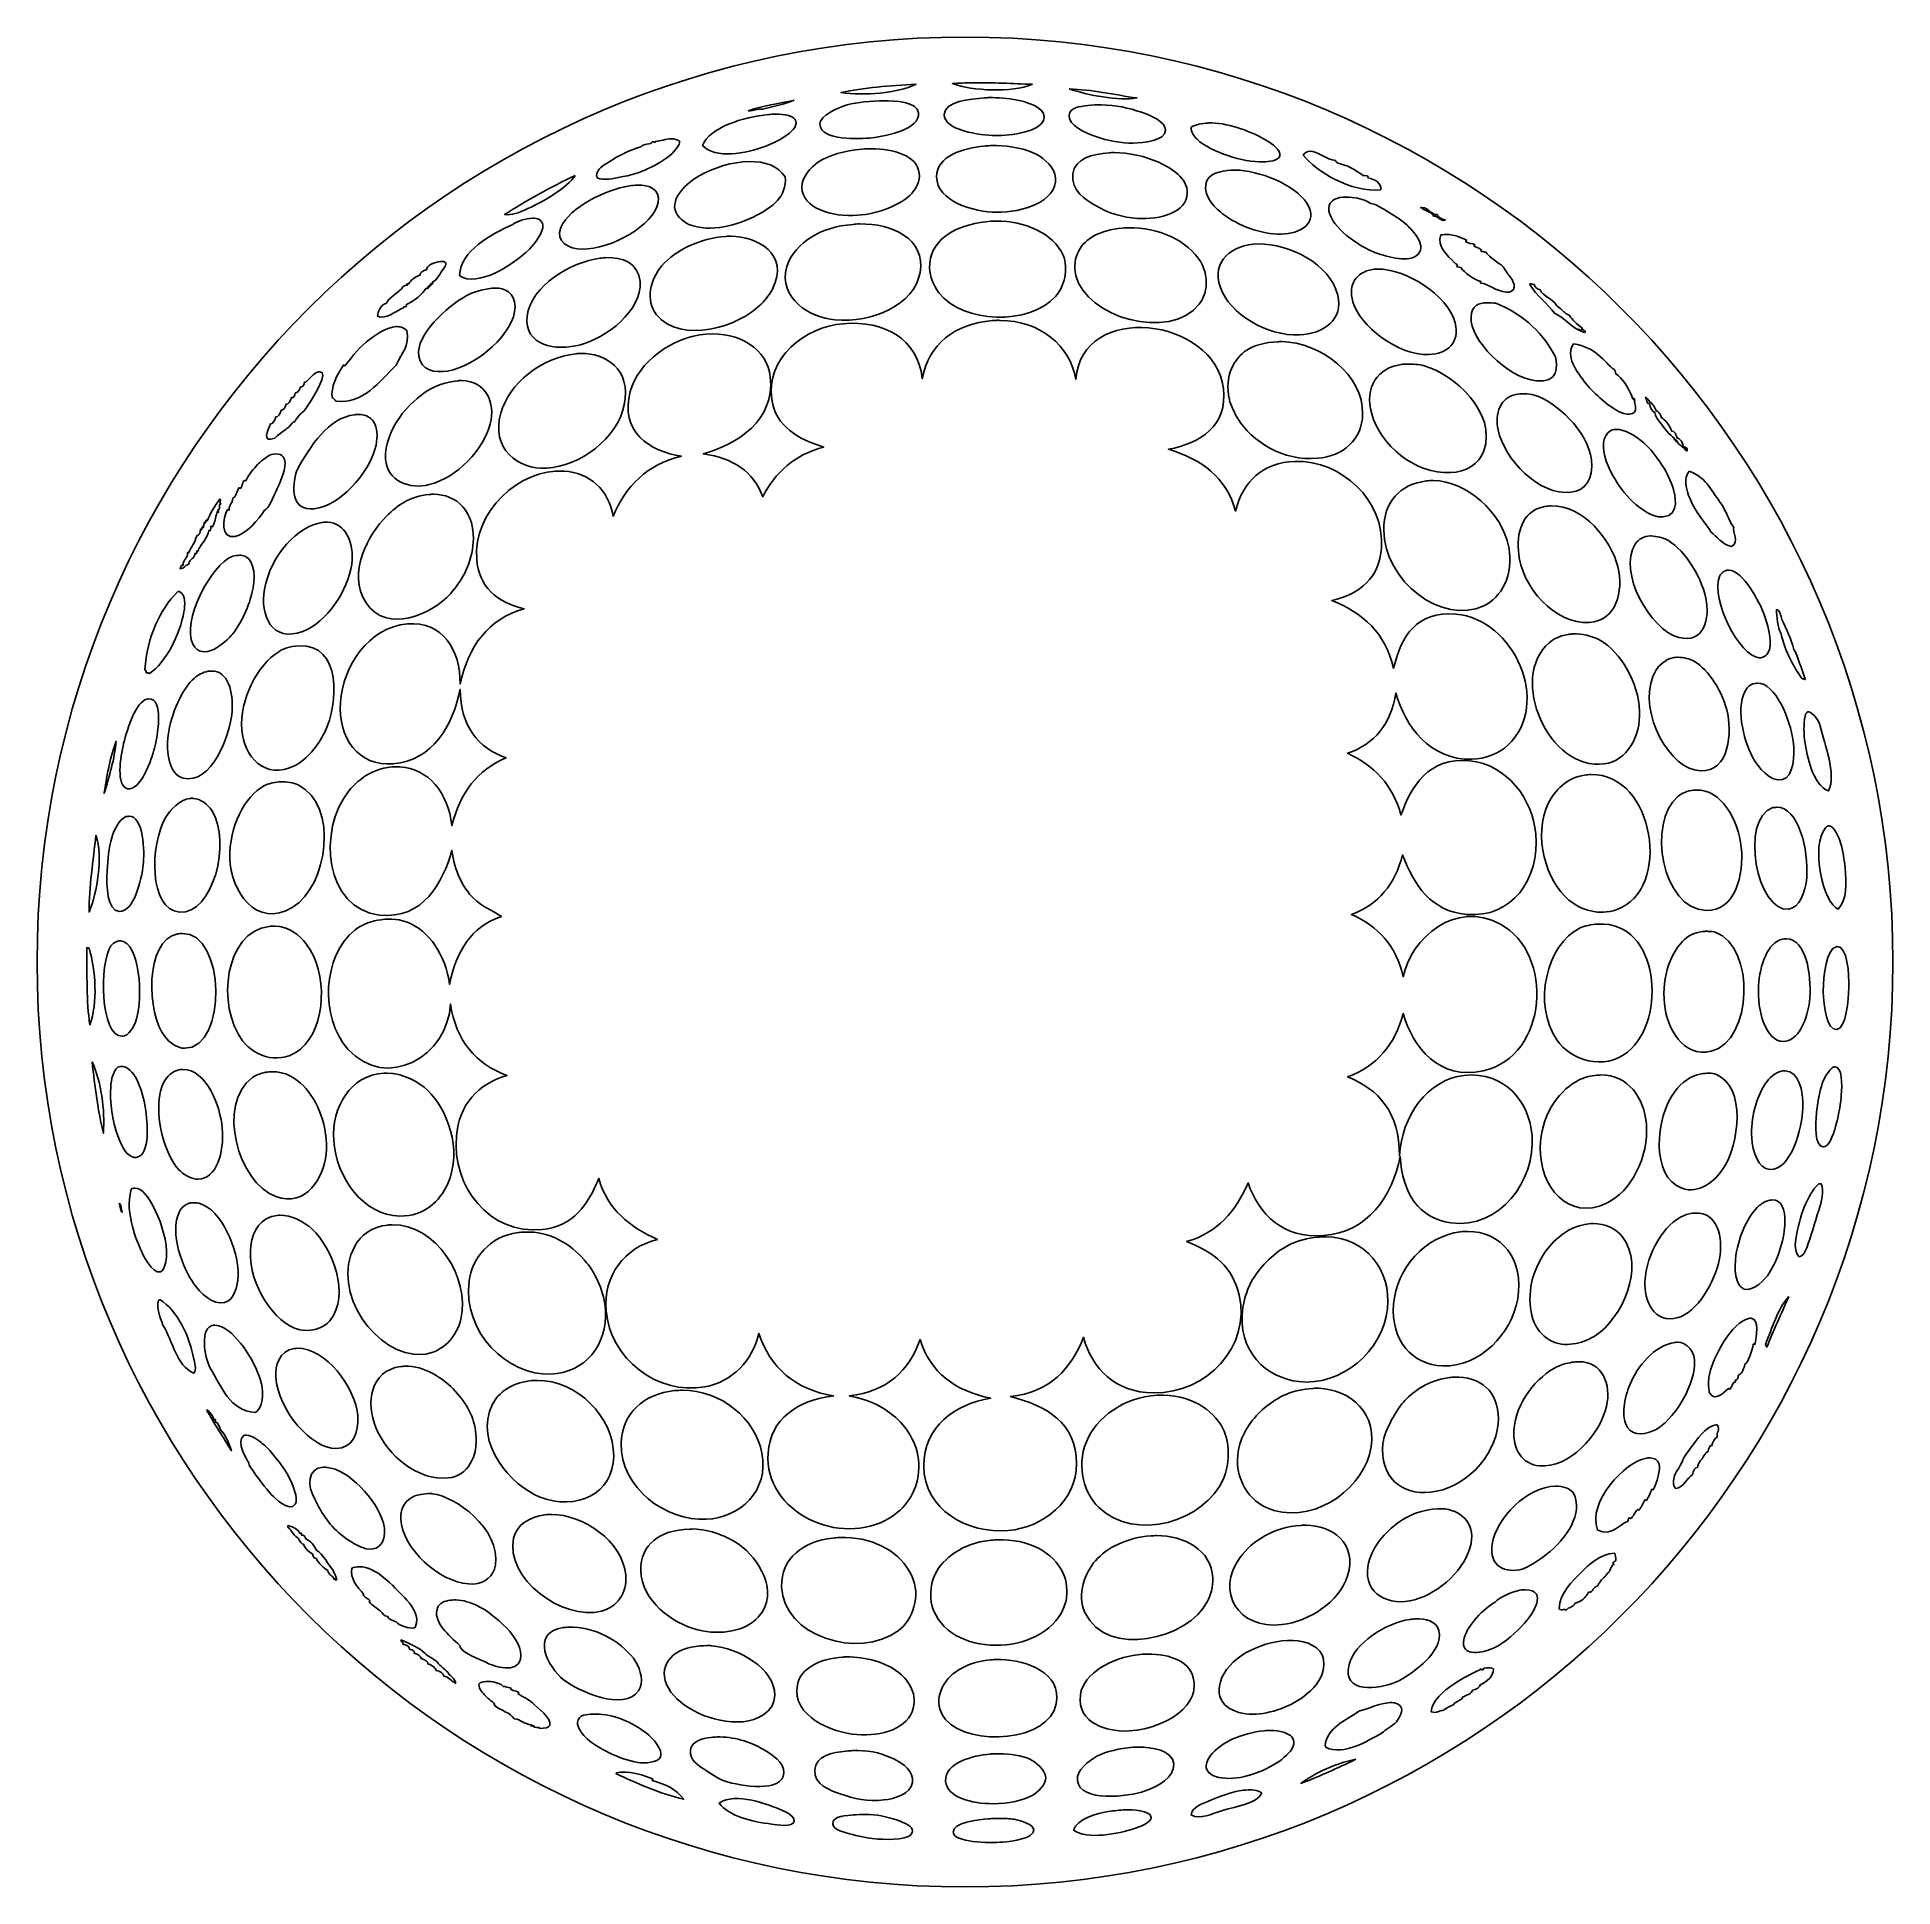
# Model space of a CAD drawing. Header units: centimetres. Extents: x -8.3 to 7.4, y -5.5 to 10.2.
import ezdxf

# ---------------------------------------------------------------- set-up
doc = ezdxf.new("R2010")
doc.units = ezdxf.units.CM
doc.header["$MEASUREMENT"] = 0
doc.layers.add('Layer 1', color=7, linetype='Continuous')

msp = doc.modelspace()

# ---------------------------------------------------------------- linework, layer by layer
at = {"layer": 'Layer 1', "color": 156}
for points, knots in [([(-0.44625, 10.15729), (-4.7673, 10.15729), (-8.27378, 6.66047), (-8.27378, 2.35208), (-8.27378, 2.35208), (-8.27378, -1.9563), (-4.7673, -5.45312), (-0.44625, -5.45312), (-0.44625, -5.45312), (3.87481, -5.45312), (7.38211, -1.9563), (7.38211, 2.35208), (7.38211, 2.35208), (7.38211, 6.66047), (3.87481, 10.15729), (-0.44625, 10.15729)], [0, 0, 0, 0, 0.2, 0.2, 0.2, 0.2, 0.4, 0.4, 0.4, 0.4, 0.6, 0.6, 0.6, 0.6, 1, 1, 1, 1]), ([(-0.85718, 9.75876), (-1.02561, 9.68227), (-1.29043, 9.662), (-1.49218, 9.68848), (-1.49218, 9.68848), (-1.30012, 9.73137), (-1.08162, 9.74826), (-0.85718, 9.75876)], [0, 0, 0, 0, 0.33333333, 0.33333333, 0.33333333, 0.33333333, 1, 1, 1, 1]), ([(-0.38506, 9.77199), (-0.21528, 9.77449), (-0.03964, 9.76485), (0.12095, 9.75876), (0.12095, 9.75876), (-0.05074, 9.68598), (-0.38293, 9.7037), (-0.55208, 9.76455), (-0.55208, 9.76455), (-0.49757, 9.76878), (-0.44166, 9.77116), (-0.38506, 9.77199)], [0, 0, 0, 0, 0.25, 0.25, 0.25, 0.25, 0.5, 0.5, 0.5, 0.5, 1, 1, 1, 1]), ([(0.43184, 9.7199), (0.61779, 9.71535), (0.8185, 9.67003), (1.004, 9.64383), (1.004, 9.64383), (0.84805, 9.61693), (0.58908, 9.6678), (0.43184, 9.7199)], [0, 0, 0, 0, 0.33333333, 0.33333333, 0.33333333, 0.33333333, 1, 1, 1, 1]), ([(-1.88574, 9.62482), (-1.96485, 9.58963), (-2.0635, 9.5746), (-2.15198, 9.54875), (-2.15198, 9.54875), (-2.20273, 9.55507), (-2.22335, 9.53145), (-2.2727, 9.53635), (-2.2727, 9.53635), (-2.15665, 9.57905), (-2.016, 9.59632), (-1.88574, 9.62482)], [0, 0, 0, 0, 0.25, 0.25, 0.25, 0.25, 0.5, 0.5, 0.5, 0.5, 1, 1, 1, 1]), ([(-1.13416, 9.61986), (-1.03928, 9.62056), (-0.84879, 9.61146), (-0.83816, 9.51733), (-0.83816, 9.51733), (-0.82298, 9.38287), (-1.10647, 9.32205), (-1.23173, 9.30732), (-1.23173, 9.30732), (-1.32561, 9.29629), (-1.66634, 9.28005), (-1.66994, 9.42142), (-1.66994, 9.42142), (-1.67187, 9.49728), (-1.51317, 9.56118), (-1.47316, 9.57438), (-1.47316, 9.57438), (-1.38323, 9.60404), (-1.29178, 9.61517), (-1.16806, 9.61903), (-1.16806, 9.61903), (-1.15921, 9.6193), (-1.14772, 9.61975), (-1.13416, 9.61986)], [0, 0, 0, 0, 0.14285714, 0.14285714, 0.14285714, 0.14285714, 0.28571429, 0.28571429, 0.28571429, 0.28571429, 0.42857143, 0.42857143, 0.42857143, 0.42857143, 0.57142857, 0.57142857, 0.57142857, 0.57142857, 0.71428571, 0.71428571, 0.71428571, 0.71428571, 1, 1, 1, 1]), ([(-0.25112, 9.64632), (-0.23942, 9.64675), (-0.22731, 9.64637), (-0.21474, 9.64632), (-0.21474, 9.64632), (-0.13927, 9.64601), (-0.052, 9.638), (0.02587, 9.61903), (0.02587, 9.61903), (0.08045, 9.60575), (0.22265, 9.56414), (0.22265, 9.48508), (0.22265, 9.48508), (0.22265, 9.35893), (-0.07132, 9.32398), (-0.18993, 9.32633), (-0.18993, 9.32633), (-0.32027, 9.32893), (-0.62095, 9.36924), (-0.62153, 9.5041), (-0.62153, 9.5041), (-0.62201, 9.61626), (-0.39569, 9.63563), (-0.28502, 9.64383), (-0.28502, 9.64383), (-0.27409, 9.64464), (-0.26281, 9.64588), (-0.25112, 9.64632)], [0, 0, 0, 0, 0.125, 0.125, 0.125, 0.125, 0.25, 0.25, 0.25, 0.25, 0.375, 0.375, 0.375, 0.375, 0.5, 0.5, 0.5, 0.5, 0.625, 0.625, 0.625, 0.625, 0.75, 0.75, 0.75, 0.75, 1, 1, 1, 1]), ([(0.70634, 9.58596), (0.82134, 9.58403), (0.93438, 9.56034), (1.04203, 9.52312), (1.04203, 9.52312), (1.12149, 9.49563), (1.24776, 9.44274), (1.24543, 9.37098), (1.24543, 9.37098), (1.24263, 9.28317), (1.06354, 9.26272), (0.97176, 9.26267), (0.97176, 9.26267), (0.88026, 9.26264), (0.76105, 9.27988), (0.64847, 9.32055), (0.64847, 9.32055), (0.57796, 9.34603), (0.4242, 9.41034), (0.43267, 9.49831), (0.43267, 9.49831), (0.43881, 9.56221), (0.51896, 9.57191), (0.59059, 9.58017), (0.59059, 9.58017), (0.62941, 9.58464), (0.66801, 9.5866), (0.70634, 9.58596)], [0, 0, 0, 0, 0.125, 0.125, 0.125, 0.125, 0.25, 0.25, 0.25, 0.25, 0.375, 0.375, 0.375, 0.375, 0.5, 0.5, 0.5, 0.5, 0.625, 0.625, 0.625, 0.625, 0.75, 0.75, 0.75, 0.75, 1, 1, 1, 1]), ([(-2.04449, 9.50741), (-1.97364, 9.50762), (-1.88301, 9.49646), (-1.87252, 9.44705), (-1.87252, 9.44705), (-1.85246, 9.35273), (-2.05783, 9.26461), (-2.12718, 9.23787), (-2.12718, 9.23787), (-2.29556, 9.17291), (-2.55356, 9.12512), (-2.66048, 9.24365), (-2.66048, 9.24365), (-2.60206, 9.39177), (-2.31877, 9.48478), (-2.10155, 9.5041), (-2.10155, 9.5041), (-2.09349, 9.50482), (-2.08374, 9.50611), (-2.07343, 9.50658), (-2.07343, 9.50658), (-2.06441, 9.50699), (-2.05462, 9.50738), (-2.04449, 9.50741)], [0, 0, 0, 0, 0.14285714, 0.14285714, 0.14285714, 0.14285714, 0.28571429, 0.28571429, 0.28571429, 0.28571429, 0.42857143, 0.42857143, 0.42857143, 0.42857143, 0.57142857, 0.57142857, 0.57142857, 0.57142857, 0.71428571, 0.71428571, 0.71428571, 0.71428571, 1, 1, 1, 1]), ([(1.63569, 9.433), (1.79177, 9.42894), (1.97784, 9.35711), (2.10202, 9.28251), (2.10202, 9.28251), (2.13927, 9.26013), (2.22169, 9.2027), (2.21034, 9.15518), (2.21034, 9.15518), (2.20034, 9.11333), (2.11389, 9.10484), (2.0706, 9.10392), (2.0706, 9.10392), (1.89579, 9.10022), (1.63515, 9.18517), (1.51167, 9.29491), (1.51167, 9.29491), (1.48418, 9.31936), (1.46031, 9.35621), (1.46123, 9.39662), (1.46123, 9.39662), (1.5018, 9.41937), (1.55117, 9.43033), (1.6051, 9.43217), (1.6051, 9.43217), (1.61521, 9.43251), (1.62529, 9.43326), (1.63569, 9.433)], [0, 0, 0, 0, 0.125, 0.125, 0.125, 0.125, 0.25, 0.25, 0.25, 0.25, 0.375, 0.375, 0.375, 0.375, 0.5, 0.5, 0.5, 0.5, 0.625, 0.625, 0.625, 0.625, 0.75, 0.75, 0.75, 0.75, 1, 1, 1, 1]), ([(-2.92423, 9.29905), (-2.89758, 9.29955), (-2.8721, 9.29425), (-2.85065, 9.2759), (-2.85065, 9.2759), (-2.87623, 9.16284), (-3.07479, 9.0622), (-3.19378, 9.01545), (-3.19378, 9.01545), (-3.24386, 8.99576), (-3.30567, 8.98546), (-3.34591, 8.97741), (-3.34591, 8.97741), (-3.4141, 8.96379), (-3.48965, 8.9431), (-3.54931, 8.9708), (-3.54931, 8.9708), (-3.54828, 8.97818), (-3.55098, 8.98263), (-3.55593, 8.98403), (-3.55593, 8.98403), (-3.55407, 9.05256), (-3.49331, 9.0728), (-3.44761, 9.10392), (-3.44761, 9.10392), (-3.37671, 9.15218), (-3.28159, 9.20463), (-3.18055, 9.23125), (-3.18055, 9.23125), (-3.16642, 9.25747), (-3.08835, 9.25296), (-3.08547, 9.26928), (-3.08547, 9.26928), (-3.08782, 9.28577), (-3.04227, 9.25735), (-3.06066, 9.2759), (-3.06066, 9.2759), (-3.01747, 9.28065), (-2.96866, 9.29822), (-2.92423, 9.29905)], [0, 0, 0, 0, 0.09090909, 0.09090909, 0.09090909, 0.09090909, 0.18181818, 0.18181818, 0.18181818, 0.18181818, 0.27272727, 0.27272727, 0.27272727, 0.27272727, 0.36363636, 0.36363636, 0.36363636, 0.36363636, 0.45454545, 0.45454545, 0.45454545, 0.45454545, 0.54545455, 0.54545455, 0.54545455, 0.54545455, 0.63636364, 0.63636364, 0.63636364, 0.63636364, 0.72727273, 0.72727273, 0.72727273, 0.72727273, 0.81818182, 0.81818182, 0.81818182, 0.81818182, 1, 1, 1, 1]), ([(-0.18084, 9.242), (-0.06059, 9.23907), (0.07399, 9.21361), (0.15899, 9.16758), (0.15899, 9.16758), (0.22606, 9.13126), (0.31305, 9.0542), (0.31774, 8.9708), (0.31774, 8.9708), (0.32943, 8.7631), (0.03279, 8.67766), (-0.17753, 8.67893), (-0.17753, 8.67893), (-0.36903, 8.6801), (-0.68493, 8.7721), (-0.6852, 8.97741), (-0.6852, 8.97741), (-0.68541, 9.15707), (-0.45641, 9.22106), (-0.28502, 9.23787), (-0.28502, 9.23787), (-0.2678, 9.23955), (-0.25003, 9.24063), (-0.23127, 9.24117), (-0.23127, 9.24117), (-0.21486, 9.24164), (-0.19801, 9.24242), (-0.18084, 9.242)], [0, 0, 0, 0, 0.125, 0.125, 0.125, 0.125, 0.25, 0.25, 0.25, 0.25, 0.375, 0.375, 0.375, 0.375, 0.5, 0.5, 0.5, 0.5, 0.625, 0.625, 0.625, 0.625, 0.75, 0.75, 0.75, 0.75, 1, 1, 1, 1]), ([(-2.26526, 9.10723), (-2.1366, 9.10872), (-2.0223, 9.07151), (-1.96181, 8.97741), (-1.96181, 8.97741), (-1.94983, 8.80888), (-2.07103, 8.72294), (-2.20324, 8.6533), (-2.20324, 8.6533), (-2.3639, 8.56869), (-2.59157, 8.50341), (-2.77458, 8.57723), (-2.77458, 8.57723), (-2.82906, 8.59922), (-2.89371, 8.66082), (-2.8953, 8.72358), (-2.8953, 8.72358), (-2.90006, 8.91289), (-2.54831, 9.10395), (-2.26526, 9.10723)], [0, 0, 0, 0, 0.16666667, 0.16666667, 0.16666667, 0.16666667, 0.33333333, 0.33333333, 0.33333333, 0.33333333, 0.5, 0.5, 0.5, 0.5, 0.66666667, 0.66666667, 0.66666667, 0.66666667, 1, 1, 1, 1]), ([(-1.23504, 9.21554), (-1.04795, 9.21515), (-0.84843, 9.157), (-0.83155, 9.00883), (-0.83155, 9.00883), (-0.82372, 8.93994), (-0.85986, 8.87687), (-0.89521, 8.83768), (-0.89521, 8.83768), (-0.98104, 8.74257), (-1.17615, 8.66592), (-1.35244, 8.6533), (-1.35244, 8.6533), (-1.56774, 8.63787), (-1.81589, 8.71026), (-1.82208, 8.88812), (-1.82208, 8.88812), (-1.82512, 8.97554), (-1.7418, 9.06186), (-1.68896, 9.09813), (-1.68896, 9.09813), (-1.59768, 9.16081), (-1.46123, 9.19966), (-1.31441, 9.21223), (-1.31441, 9.21223), (-1.28878, 9.21443), (-1.26176, 9.2156), (-1.23504, 9.21554)], [0, 0, 0, 0, 0.125, 0.125, 0.125, 0.125, 0.25, 0.25, 0.25, 0.25, 0.375, 0.375, 0.375, 0.375, 0.5, 0.5, 0.5, 0.5, 0.625, 0.625, 0.625, 0.625, 0.75, 0.75, 0.75, 0.75, 1, 1, 1, 1]), ([(0.81383, 9.18247), (0.92645, 9.18267), (1.08129, 9.15196), (1.19417, 9.09813), (1.19417, 9.09813), (1.29212, 9.05143), (1.43373, 8.96791), (1.42899, 8.83768), (1.42899, 8.83768), (1.42322, 8.67825), (1.20376, 8.61592), (1.00979, 8.62767), (1.00979, 8.62767), (0.88387, 8.63532), (0.76623, 8.67068), (0.65426, 8.73598), (0.65426, 8.73598), (0.57292, 8.78342), (0.44633, 8.8576), (0.46409, 9.00305), (0.46409, 9.00305), (0.48033, 9.13627), (0.63199, 9.16795), (0.76918, 9.18081), (0.76918, 9.18081), (0.78332, 9.18214), (0.79774, 9.18244), (0.81383, 9.18247)], [0, 0, 0, 0, 0.125, 0.125, 0.125, 0.125, 0.25, 0.25, 0.25, 0.25, 0.375, 0.375, 0.375, 0.375, 0.5, 0.5, 0.5, 0.5, 0.625, 0.625, 0.625, 0.625, 0.75, 0.75, 0.75, 0.75, 1, 1, 1, 1]), ([(2.465, 9.19487), (2.5279, 9.19666), (2.60363, 9.1201), (2.67997, 9.11715), (2.67997, 9.11715), (2.66883, 9.09458), (2.75833, 9.07943), (2.78828, 9.06589), (2.78828, 9.06589), (2.80741, 9.05723), (2.91382, 8.99598), (2.909, 8.98982), (2.909, 8.98982), (2.92765, 8.98723), (2.96841, 8.98824), (2.95282, 8.9708), (2.95282, 8.9708), (3.01704, 8.95537), (3.06738, 8.92344), (3.06114, 8.8691), (3.06114, 8.8691), (2.81145, 8.84426), (2.5179, 9.02075), (2.40712, 9.1618), (2.40712, 9.1618), (2.42483, 9.18556), (2.44403, 9.19427), (2.465, 9.19487)], [0, 0, 0, 0, 0.125, 0.125, 0.125, 0.125, 0.25, 0.25, 0.25, 0.25, 0.375, 0.375, 0.375, 0.375, 0.5, 0.5, 0.5, 0.5, 0.625, 0.625, 0.625, 0.625, 0.75, 0.75, 0.75, 0.75, 1, 1, 1, 1]), ([(-3.73369, 8.98982), (-3.80809, 8.88457), (-3.99517, 8.77144), (-4.13305, 8.71035), (-4.13305, 8.71035), (-4.21772, 8.67283), (-4.26645, 8.65134), (-4.33066, 8.65991), (-4.33066, 8.65991), (-4.15855, 8.7698), (-3.93205, 8.89753), (-3.73369, 8.98982)], [0, 0, 0, 0, 0.25, 0.25, 0.25, 0.25, 0.5, 0.5, 0.5, 0.5, 1, 1, 1, 1]), ([(1.83413, 9.03529), (2.02629, 9.03295), (2.33773, 8.9165), (2.43854, 8.755), (2.43854, 8.755), (2.54353, 8.58686), (2.37834, 8.49643), (2.22274, 8.49455), (2.22274, 8.49455), (2.0525, 8.49249), (1.85617, 8.56617), (1.72747, 8.66653), (1.72747, 8.66653), (1.68604, 8.69883), (1.55916, 8.80177), (1.58774, 8.92615), (1.58774, 8.92615), (1.60613, 9.00611), (1.712, 9.02798), (1.79775, 9.03447), (1.79775, 9.03447), (1.8094, 9.03535), (1.82132, 9.03545), (1.83413, 9.03529)], [0, 0, 0, 0, 0.14285714, 0.14285714, 0.14285714, 0.14285714, 0.28571429, 0.28571429, 0.28571429, 0.28571429, 0.42857143, 0.42857143, 0.42857143, 0.42857143, 0.57142857, 0.57142857, 0.57142857, 0.57142857, 0.71428571, 0.71428571, 0.71428571, 0.71428571, 1, 1, 1, 1]), ([(-3.20949, 8.90796), (-3.11142, 8.90994), (-3.01405, 8.87525), (-3.03503, 8.76162), (-3.03503, 8.76162), (-3.07046, 8.56961), (-3.43092, 8.36514), (-3.67582, 8.36805), (-3.67582, 8.36805), (-3.78927, 8.3694), (-3.9063, 8.42955), (-3.85441, 8.5516), (-3.85441, 8.5516), (-3.78244, 8.72091), (-3.4804, 8.8692), (-3.27646, 8.90135), (-3.27646, 8.90135), (-3.25525, 8.9052), (-3.23212, 8.9075), (-3.20949, 8.90796)], [0, 0, 0, 0, 0.16666667, 0.16666667, 0.16666667, 0.16666667, 0.33333333, 0.33333333, 0.33333333, 0.33333333, 0.5, 0.5, 0.5, 0.5, 0.66666667, 0.66666667, 0.66666667, 0.66666667, 1, 1, 1, 1]), ([(2.7734, 8.80709), (2.83418, 8.80645), (2.89945, 8.79132), (2.94042, 8.77402), (2.94042, 8.77402), (2.95021, 8.76989), (2.96474, 8.75407), (3.00409, 8.74839), (3.00409, 8.74839), (3.02832, 8.74153), (3.10871, 8.69211), (3.15043, 8.66653), (3.15043, 8.66653), (3.17996, 8.64841), (3.24453, 8.6071), (3.28355, 8.57062), (3.28355, 8.57062), (3.32271, 8.534), (3.47035, 8.38394), (3.35962, 8.31017), (3.35962, 8.31017), (3.27932, 8.25664), (3.10106, 8.30241), (2.99168, 8.34903), (2.99168, 8.34903), (2.83007, 8.4179), (2.62019, 8.58504), (2.62292, 8.71035), (2.62292, 8.71035), (2.62456, 8.78456), (2.69525, 8.80792), (2.7734, 8.80709)], [0, 0, 0, 0, 0.11111111, 0.11111111, 0.11111111, 0.11111111, 0.22222222, 0.22222222, 0.22222222, 0.22222222, 0.33333333, 0.33333333, 0.33333333, 0.33333333, 0.44444444, 0.44444444, 0.44444444, 0.44444444, 0.55555556, 0.55555556, 0.55555556, 0.55555556, 0.66666667, 0.66666667, 0.66666667, 0.66666667, 0.77777778, 0.77777778, 0.77777778, 0.77777778, 1, 1, 1, 1]), ([(-4.09584, 8.62932), (-4.05092, 8.63067), (-4.01413, 8.6159), (-4.00655, 8.57062), (-4.00655, 8.57062), (-3.99787, 8.51874), (-4.08011, 8.40829), (-4.12065, 8.36805), (-4.12065, 8.36805), (-4.19211, 8.29711), (-4.33057, 8.20018), (-4.41252, 8.16465), (-4.41252, 8.16465), (-4.50747, 8.12345), (-4.642, 8.08602), (-4.711, 8.14563), (-4.711, 8.14563), (-4.69983, 8.35743), (-4.44995, 8.48791), (-4.26038, 8.57723), (-4.26038, 8.57723), (-4.2243, 8.59968), (-4.1536, 8.6276), (-4.09584, 8.62932)], [0, 0, 0, 0, 0.14285714, 0.14285714, 0.14285714, 0.14285714, 0.28571429, 0.28571429, 0.28571429, 0.28571429, 0.42857143, 0.42857143, 0.42857143, 0.42857143, 0.57142857, 0.57142857, 0.57142857, 0.57142857, 0.71428571, 0.71428571, 0.71428571, 0.71428571, 1, 1, 1, 1]), ([(3.40262, 8.71945), (3.40425, 8.71982), (3.40566, 8.71931), (3.40758, 8.71945), (3.40758, 8.71945), (3.43433, 8.72136), (3.47814, 8.69264), (3.47372, 8.67893), (3.47372, 8.67893), (3.45577, 8.68911), (3.43393, 8.69856), (3.41667, 8.70456), (3.41667, 8.70456), (3.41789, 8.7097), (3.42331, 8.71059), (3.42328, 8.71697), (3.42328, 8.71697), (3.41482, 8.71697), (3.40612, 8.71696), (3.39765, 8.71697), (3.39765, 8.71697), (3.39913, 8.71781), (3.40098, 8.71907), (3.40262, 8.71945)], [0, 0, 0, 0, 0.14285714, 0.14285714, 0.14285714, 0.14285714, 0.28571429, 0.28571429, 0.28571429, 0.28571429, 0.42857143, 0.42857143, 0.42857143, 0.42857143, 0.57142857, 0.57142857, 0.57142857, 0.57142857, 0.71428571, 0.71428571, 0.71428571, 0.71428571, 1, 1, 1, 1]), ([(3.48447, 8.67976), (3.50637, 8.67759), (3.50562, 8.65223), (3.53739, 8.65991), (3.53739, 8.65991), (3.53447, 8.6419), (3.5749, 8.61894), (3.60684, 8.61527), (3.60684, 8.61527), (3.56591, 8.59354), (3.5505, 8.65169), (3.50597, 8.64751), (3.50597, 8.64751), (3.5051, 8.65868), (3.4915, 8.66923), (3.47455, 8.67893), (3.47455, 8.67893), (3.47837, 8.67958), (3.48158, 8.68004), (3.48447, 8.67976)], [0, 0, 0, 0, 0.16666667, 0.16666667, 0.16666667, 0.16666667, 0.33333333, 0.33333333, 0.33333333, 0.33333333, 0.5, 0.5, 0.5, 0.5, 0.66666667, 0.66666667, 0.66666667, 0.66666667, 1, 1, 1, 1]), ([(-2.4207, 8.47719), (-2.20313, 8.47528), (-1.91935, 8.3302), (-2.0693, 8.03153), (-2.0693, 8.03153), (-2.08689, 7.99647), (-2.12335, 7.94706), (-2.16521, 7.9042), (-2.16521, 7.9042), (-2.35222, 7.71261), (-2.83995, 7.55979), (-3.04743, 7.8149), (-3.04743, 7.8149), (-3.14427, 7.93397), (-3.09989, 8.11441), (-3.00278, 8.22832), (-3.00278, 8.22832), (-2.89031, 8.36021), (-2.67952, 8.45757), (-2.46369, 8.47553), (-2.46369, 8.47553), (-2.44992, 8.47668), (-2.4352, 8.47732), (-2.4207, 8.47719)], [0, 0, 0, 0, 0.14285714, 0.14285714, 0.14285714, 0.14285714, 0.28571429, 0.28571429, 0.28571429, 0.28571429, 0.42857143, 0.42857143, 0.42857143, 0.42857143, 0.57142857, 0.57142857, 0.57142857, 0.57142857, 0.71428571, 0.71428571, 0.71428571, 0.71428571, 1, 1, 1, 1]), ([(-1.33508, 8.58054), (-1.05805, 8.58639), (-0.77706, 8.45357), (-0.82493, 8.17126), (-0.82493, 8.17126), (-0.87095, 7.89999), (-1.22985, 7.74195), (-1.54261, 7.77108), (-1.54261, 7.77108), (-1.74992, 7.79037), (-2.02379, 7.94669), (-1.94941, 8.2217), (-1.94941, 8.2217), (-1.922, 8.32298), (-1.82205, 8.41717), (-1.7518, 8.46313), (-1.7518, 8.46313), (-1.65112, 8.52896), (-1.53296, 8.56464), (-1.39048, 8.57723), (-1.39048, 8.57723), (-1.37214, 8.57885), (-1.35355, 8.58015), (-1.33508, 8.58054)], [0, 0, 0, 0, 0.14285714, 0.14285714, 0.14285714, 0.14285714, 0.28571429, 0.28571429, 0.28571429, 0.28571429, 0.42857143, 0.42857143, 0.42857143, 0.42857143, 0.57142857, 0.57142857, 0.57142857, 0.57142857, 0.71428571, 0.71428571, 0.71428571, 0.71428571, 1, 1, 1, 1]), ([(-0.18166, 8.60452), (0.05235, 8.60803), (0.30163, 8.5025), (0.3814, 8.31678), (0.3814, 8.31678), (0.43141, 8.20042), (0.3901, 8.0483), (0.31774, 7.96787), (0.31774, 7.96787), (0.09792, 7.72352), (-0.46245, 7.73841), (-0.66618, 7.99928), (-0.66618, 7.99928), (-0.71513, 8.06199), (-0.76406, 8.1778), (-0.73646, 8.29115), (-0.73646, 8.29115), (-0.68746, 8.49234), (-0.47244, 8.5836), (-0.22797, 8.60287), (-0.22797, 8.60287), (-0.21255, 8.60408), (-0.19726, 8.60428), (-0.18166, 8.60452)], [0, 0, 0, 0, 0.14285714, 0.14285714, 0.14285714, 0.14285714, 0.28571429, 0.28571429, 0.28571429, 0.28571429, 0.42857143, 0.42857143, 0.42857143, 0.42857143, 0.57142857, 0.57142857, 0.57142857, 0.57142857, 0.71428571, 0.71428571, 0.71428571, 0.71428571, 1, 1, 1, 1]), ([(0.93289, 8.54829), (1.18108, 8.55572), (1.4363, 8.43875), (1.54309, 8.25974), (1.54309, 8.25974), (1.60921, 8.1489), (1.60358, 7.99559), (1.53069, 7.9042), (1.53069, 7.9042), (1.27664, 7.5859), (0.57314, 7.79191), (0.48972, 8.14563), (0.48972, 8.14563), (0.47069, 8.22628), (0.48216, 8.2942), (0.51452, 8.35482), (0.51452, 8.35482), (0.56937, 8.45766), (0.68794, 8.52653), (0.88328, 8.54582), (0.88328, 8.54582), (0.89971, 8.54744), (0.91635, 8.5478), (0.93289, 8.54829)], [0, 0, 0, 0, 0.14285714, 0.14285714, 0.14285714, 0.14285714, 0.28571429, 0.28571429, 0.28571429, 0.28571429, 0.42857143, 0.42857143, 0.42857143, 0.42857143, 0.57142857, 0.57142857, 0.57142857, 0.57142857, 0.71428571, 0.71428571, 0.71428571, 0.71428571, 1, 1, 1, 1]), ([(3.62007, 8.49207), (3.67688, 8.48961), (3.73738, 8.46854), (3.78543, 8.44412), (3.78543, 8.44412), (3.78691, 8.44337), (3.77606, 8.43295), (3.77882, 8.43089), (3.77882, 8.43089), (3.80144, 8.41369), (3.83734, 8.4164), (3.85489, 8.40608), (3.85489, 8.40608), (3.85652, 8.40513), (3.84552, 8.39537), (3.84827, 8.39285), (3.84827, 8.39285), (3.86306, 8.37928), (3.91837, 8.37554), (3.91194, 8.34903), (3.91194, 8.34903), (3.93133, 8.35364), (3.93055, 8.33781), (3.94997, 8.34242), (3.94997, 8.34242), (3.9587, 8.31731), (4.02833, 8.26839), (4.0773, 8.2341), (4.0773, 8.2341), (4.10426, 8.21526), (4.11538, 8.17968), (4.13435, 8.15803), (4.13435, 8.15803), (4.15674, 8.13256), (4.22287, 8.05014), (4.16577, 8.01251), (4.16577, 8.01251), (4.11857, 7.98143), (4.01305, 8.0386), (3.93757, 8.07535), (3.93757, 8.07535), (3.9273, 8.08035), (3.88516, 8.07571), (3.90532, 8.09437), (3.90532, 8.09437), (3.84468, 8.11027), (3.76243, 8.17305), (3.74078, 8.2093), (3.74078, 8.2093), (3.73742, 8.21491), (3.70434, 8.22024), (3.70275, 8.2217), (3.70275, 8.2217), (3.70079, 8.22345), (3.71166, 8.23101), (3.70854, 8.2341), (3.70854, 8.2341), (3.70066, 8.24199), (3.68424, 8.25262), (3.68373, 8.25312), (3.68373, 8.25312), (3.62584, 8.31305), (3.53237, 8.38758), (3.56881, 8.48794), (3.56881, 8.48794), (3.57748, 8.48955), (3.58703, 8.49077), (3.59609, 8.49125), (3.59609, 8.49125), (3.60402, 8.49166), (3.61195, 8.49242), (3.62007, 8.49207)], [0, 0, 0, 0, 0.05263158, 0.05263158, 0.05263158, 0.05263158, 0.10526316, 0.10526316, 0.10526316, 0.10526316, 0.15789474, 0.15789474, 0.15789474, 0.15789474, 0.21052632, 0.21052632, 0.21052632, 0.21052632, 0.26315789, 0.26315789, 0.26315789, 0.26315789, 0.31578947, 0.31578947, 0.31578947, 0.31578947, 0.36842105, 0.36842105, 0.36842105, 0.36842105, 0.42105263, 0.42105263, 0.42105263, 0.42105263, 0.47368421, 0.47368421, 0.47368421, 0.47368421, 0.52631579, 0.52631579, 0.52631579, 0.52631579, 0.57894737, 0.57894737, 0.57894737, 0.57894737, 0.63157895, 0.63157895, 0.63157895, 0.63157895, 0.68421053, 0.68421053, 0.68421053, 0.68421053, 0.73684211, 0.73684211, 0.73684211, 0.73684211, 0.78947368, 0.78947368, 0.78947368, 0.78947368, 0.84210526, 0.84210526, 0.84210526, 0.84210526, 0.89473684, 0.89473684, 0.89473684, 0.89473684, 1, 1, 1, 1]), ([(-3.46994, 8.29612), (-3.34201, 8.29994), (-3.19971, 8.25601), (-3.18716, 8.09437), (-3.18716, 8.09437), (-3.16798, 7.84706), (-3.47524, 7.61822), (-3.68905, 7.56107), (-3.68905, 7.56107), (-3.89561, 7.50588), (-4.1694, 7.55088), (-4.13966, 7.8025), (-4.13966, 7.8025), (-4.10958, 8.05711), (-3.77102, 8.25869), (-3.52368, 8.29115), (-3.52368, 8.29115), (-3.50642, 8.29342), (-3.48821, 8.29557), (-3.46994, 8.29612)], [0, 0, 0, 0, 0.16666667, 0.16666667, 0.16666667, 0.16666667, 0.33333333, 0.33333333, 0.33333333, 0.33333333, 0.5, 0.5, 0.5, 0.5, 0.66666667, 0.66666667, 0.66666667, 0.66666667, 1, 1, 1, 1]), ([(2.02595, 8.41187), (2.2976, 8.41317), (2.63194, 8.2431), (2.69899, 7.98027), (2.69899, 7.98027), (2.75108, 7.77619), (2.57723, 7.65206), (2.3757, 7.64375), (2.3757, 7.64375), (2.10032, 7.6324), (1.78701, 7.82158), (1.70845, 8.04393), (1.70845, 8.04393), (1.62826, 8.27092), (1.81071, 8.41084), (2.02595, 8.41187)], [0, 0, 0, 0, 0.2, 0.2, 0.2, 0.2, 0.4, 0.4, 0.4, 0.4, 0.6, 0.6, 0.6, 0.6, 1, 1, 1, 1]), ([(-4.85569, 8.2647), (-4.82517, 8.26305), (-4.81063, 8.24554), (-4.84494, 8.20268), (-4.84494, 8.20268), (-4.87587, 8.16408), (-4.89531, 8.10861), (-4.94003, 8.08858), (-4.94003, 8.08858), (-4.9309, 8.07742), (-4.93391, 8.07358), (-4.95243, 8.07535), (-4.95243, 8.07535), (-4.9433, 8.06419), (-4.94714, 8.06115), (-4.96566, 8.06295), (-4.96566, 8.06295), (-4.95653, 8.05179), (-4.95954, 8.04877), (-4.97806, 8.05055), (-4.97806, 8.05055), (-4.96893, 8.03938), (-4.97194, 8.03555), (-4.99047, 8.03732), (-4.99047, 8.03732), (-5.02496, 7.98956), (-5.08315, 7.93553), (-5.16244, 7.89759), (-5.16244, 7.89759), (-5.13691, 7.87925), (-5.20014, 7.88233), (-5.18146, 7.87278), (-5.18146, 7.87278), (-5.24946, 7.84545), (-5.33317, 7.76916), (-5.40305, 7.8025), (-5.40305, 7.8025), (-5.39432, 7.83758), (-5.38461, 7.89459), (-5.32698, 7.91082), (-5.32698, 7.91082), (-5.31605, 7.96061), (-5.21562, 8.00089), (-5.18725, 8.05055), (-5.18725, 8.05055), (-5.17942, 8.05965), (-5.16549, 8.06229), (-5.14922, 8.06295), (-5.14922, 8.06295), (-5.15834, 8.07412), (-5.15533, 8.07715), (-5.13681, 8.07535), (-5.13681, 8.07535), (-5.12475, 8.10067), (-5.08957, 8.13295), (-5.04173, 8.15142), (-5.04173, 8.15142), (-5.04358, 8.16991), (-5.0196, 8.18609), (-4.98468, 8.19607), (-4.98468, 8.19607), (-4.99457, 8.22652), (-4.92027, 8.2602), (-4.86975, 8.26387), (-4.86975, 8.26387), (-4.86484, 8.26423), (-4.86005, 8.26493), (-4.85569, 8.2647)], [0, 0, 0, 0, 0.05555556, 0.05555556, 0.05555556, 0.05555556, 0.11111111, 0.11111111, 0.11111111, 0.11111111, 0.16666667, 0.16666667, 0.16666667, 0.16666667, 0.22222222, 0.22222222, 0.22222222, 0.22222222, 0.27777778, 0.27777778, 0.27777778, 0.27777778, 0.33333333, 0.33333333, 0.33333333, 0.33333333, 0.38888889, 0.38888889, 0.38888889, 0.38888889, 0.44444444, 0.44444444, 0.44444444, 0.44444444, 0.5, 0.5, 0.5, 0.5, 0.55555556, 0.55555556, 0.55555556, 0.55555556, 0.61111111, 0.61111111, 0.61111111, 0.61111111, 0.66666667, 0.66666667, 0.66666667, 0.66666667, 0.72222222, 0.72222222, 0.72222222, 0.72222222, 0.77777778, 0.77777778, 0.77777778, 0.77777778, 0.83333333, 0.83333333, 0.83333333, 0.83333333, 0.88888889, 0.88888889, 0.88888889, 0.88888889, 1, 1, 1, 1]), ([(3.03468, 8.2002), (3.26257, 8.20476), (3.62949, 7.98425), (3.68952, 7.74545), (3.68952, 7.74545), (3.7318, 7.57723), (3.62068, 7.48429), (3.46793, 7.47839), (3.46793, 7.47839), (3.20152, 7.46809), (2.88236, 7.72298), (2.82632, 7.92322), (2.82632, 7.92322), (2.78509, 8.07043), (2.85148, 8.17207), (2.99168, 8.19607), (2.99168, 8.19607), (3.0055, 8.19844), (3.01948, 8.1999), (3.03468, 8.2002)], [0, 0, 0, 0, 0.16666667, 0.16666667, 0.16666667, 0.16666667, 0.33333333, 0.33333333, 0.33333333, 0.33333333, 0.5, 0.5, 0.5, 0.5, 0.66666667, 0.66666667, 0.66666667, 0.66666667, 1, 1, 1, 1]), ([(-4.40755, 8.03897), (-4.33262, 8.03883), (-4.24046, 8.00757), (-4.24136, 7.87857), (-4.24136, 7.87857), (-4.2429, 7.66457), (-4.56155, 7.37996), (-4.8127, 7.33865), (-4.8127, 7.33865), (-4.91512, 7.32182), (-5.03534, 7.34362), (-5.05413, 7.46598), (-5.05413, 7.46598), (-5.08183, 7.64622), (-4.81299, 7.88655), (-4.65395, 7.97365), (-4.65395, 7.97365), (-4.59706, 8.0048), (-4.52173, 8.02824), (-4.43815, 8.03732), (-4.43815, 8.03732), (-4.42846, 8.03837), (-4.41826, 8.03899), (-4.40755, 8.03897)], [0, 0, 0, 0, 0.14285714, 0.14285714, 0.14285714, 0.14285714, 0.28571429, 0.28571429, 0.28571429, 0.28571429, 0.42857143, 0.42857143, 0.42857143, 0.42857143, 0.57142857, 0.57142857, 0.57142857, 0.57142857, 0.71428571, 0.71428571, 0.71428571, 0.71428571, 1, 1, 1, 1]), ([(4.32535, 8.07618), (4.33335, 8.07728), (4.34456, 8.0644), (4.35677, 8.06957), (4.35677, 8.06957), (4.36174, 8.04872), (4.37109, 8.03521), (4.4072, 8.02492), (4.4072, 8.02492), (4.42046, 7.97729), (4.5195, 7.94346), (4.54032, 7.89759), (4.54032, 7.89759), (4.54315, 7.89136), (4.57744, 7.86407), (4.58001, 7.86451), (4.58001, 7.86451), (4.60102, 7.83944), (4.6245, 7.82114), (4.65525, 7.80912), (4.65525, 7.80912), (4.67091, 7.77205), (4.71707, 7.73419), (4.76274, 7.7008), (4.76274, 7.7008), (4.75694, 7.68966), (4.75127, 7.67877), (4.73132, 7.68178), (4.73132, 7.68178), (4.7469, 7.6998), (4.72319, 7.68925), (4.7247, 7.6884), (4.7247, 7.6884), (4.66731, 7.72063), (4.59629, 7.79443), (4.52792, 7.82813), (4.52792, 7.82813), (4.47447, 7.90275), (4.3762, 7.97476), (4.31873, 8.06957), (4.31873, 8.06957), (4.32069, 8.07439), (4.32268, 8.07581), (4.32535, 8.07618)], [0, 0, 0, 0, 0.08333333, 0.08333333, 0.08333333, 0.08333333, 0.16666667, 0.16666667, 0.16666667, 0.16666667, 0.25, 0.25, 0.25, 0.25, 0.33333333, 0.33333333, 0.33333333, 0.33333333, 0.41666667, 0.41666667, 0.41666667, 0.41666667, 0.5, 0.5, 0.5, 0.5, 0.58333333, 0.58333333, 0.58333333, 0.58333333, 0.66666667, 0.66666667, 0.66666667, 0.66666667, 0.75, 0.75, 0.75, 0.75, 0.83333333, 0.83333333, 0.83333333, 0.83333333, 1, 1, 1, 1]), ([(-0.18166, 7.76695), (-0.17032, 7.76738), (-0.15882, 7.76704), (-0.14776, 7.76695), (-0.14776, 7.76695), (0.18402, 7.76417), (0.43869, 7.55644), (0.48972, 7.2692), (0.48972, 7.2692), (0.53634, 7.92939), (1.6632, 7.79112), (1.73409, 7.19313), (1.73409, 7.19313), (1.7716, 6.87658), (1.53945, 6.7297), (1.27024, 6.67885), (1.27024, 6.67885), (1.54776, 6.59442), (1.75993, 6.44402), (1.83578, 6.15795), (1.83578, 6.15795), (1.89987, 6.40618), (2.06463, 6.56958), (2.33684, 6.57715), (2.33684, 6.57715), (2.72916, 6.58805), (3.0963, 6.246), (3.06775, 5.84707), (3.06775, 5.84707), (3.04957, 5.5937), (2.8894, 5.45962), (2.64855, 5.40223), (2.64855, 5.40223), (2.9093, 5.29891), (3.10378, 5.12929), (3.16945, 4.8309), (3.16945, 4.8309), (3.23285, 5.09897), (3.36289, 5.31589), (3.69614, 5.28813), (3.69614, 5.28813), (4.18514, 5.24741), (4.50617, 4.5342), (4.13435, 4.18267), (4.13435, 4.18267), (4.05977, 4.11213), (3.9435, 4.06493), (3.82926, 4.06278), (3.82926, 4.06278), (3.47167, 4.05606), (3.27173, 4.34051), (3.18847, 4.62089), (3.18847, 4.62089), (3.14584, 4.35871), (3.00855, 4.19114), (2.78167, 4.11322), (2.78167, 4.11322), (3.00297, 4.01069), (3.16464, 3.84851), (3.23229, 3.59232), (3.23229, 3.59232), (3.32, 3.83761), (3.46443, 4.0812), (3.81024, 4.04955), (3.81024, 4.04955), (4.12832, 4.02045), (4.34382, 3.72442), (4.36917, 3.43357), (4.36917, 3.43357), (4.40264, 3.04987), (4.16929, 2.72013), (3.78543, 2.75392), (3.78543, 2.75392), (3.48709, 2.78017), (3.34233, 2.99995), (3.24552, 3.2558), (3.24552, 3.2558), (3.18199, 3.00818), (3.0426, 2.83639), (2.81392, 2.75392), (2.81392, 2.75392), (3.03757, 2.65584), (3.19154, 2.4892), (3.25131, 2.22723), (3.25131, 2.22723), (3.31496, 2.55479), (3.69173, 2.87635), (4.07069, 2.67207), (4.07069, 2.67207), (4.5244, 2.42746), (4.47796, 1.55742), (3.92517, 1.43348), (3.92517, 1.43348), (3.55673, 1.35088), (3.33055, 1.63232), (3.25131, 1.91635), (3.25131, 1.91635), (3.18069, 1.6525), (3.02665, 1.47253), (2.78167, 1.38305), (2.78167, 1.38305), (3.04377, 1.27682), (3.22081, 1.08503), (3.21989, 0.7158), (3.21989, 0.7158), (3.23602, 1.05042), (3.45905, 1.36269), (3.76642, 1.39545), (3.76642, 1.39545), (4.1068, 1.4317), (4.31722, 1.16954), (4.33775, 0.88778), (4.33775, 0.88778), (4.3654, 0.5076), (4.0725, 0.09618), (3.65149, 0.15108), (3.65149, 0.15108), (3.38555, 0.18577), (3.24023, 0.40516), (3.2265, 0.71001), (3.2265, 0.71001), (3.15654, 0.37333), (2.95514, 0.07328), (2.57827, 0.04277), (2.57827, 0.04277), (2.23693, 0.01512), (2.03159, 0.225), (1.94327, 0.4876), (1.94327, 0.4876), (1.83828, 0.25392), (1.68768, 0.06649), (1.4232, -0.00767), (1.4232, -0.00767), (1.6585, -0.0967), (1.81278, -0.22438), (1.8672, -0.45911), (1.8672, -0.45911), (1.96695, -0.88954), (1.59776, -1.28947), (1.14373, -1.28428), (1.14373, -1.28428), (0.82229, -1.28061), (0.62853, -1.08283), (0.55338, -0.81465), (0.55338, -0.81465), (0.44808, -1.08188), (0.27205, -1.27781), (-0.0626, -1.3157), (-0.0626, -1.3157), (0.23767, -1.39034), (0.49691, -1.53766), (0.49551, -1.88125), (0.49551, -1.88125), (0.49421, -2.19658), (0.21575, -2.42004), (-0.08162, -2.44597), (-0.08162, -2.44597), (-0.42677, -2.47611), (-0.79211, -2.26947), (-0.79351, -1.90027), (-0.79351, -1.90027), (-0.79478, -1.56972), (-0.53025, -1.3773), (-0.22797, -1.32893), (-0.22797, -1.32893), (-0.53181, -1.26874), (-0.73884, -1.11164), (-0.82493, -0.83366), (-0.82493, -0.83366), (-0.9182, -1.09809), (-1.10162, -1.27247), (-1.4219, -1.30991), (-1.4219, -1.30991), (-1.25211, -1.34103), (-1.11779, -1.40628), (-1.00931, -1.51249), (-1.00931, -1.51249), (-0.91097, -1.60877), (-0.82167, -1.75645), (-0.83733, -1.9507), (-0.83733, -1.9507), (-0.85202, -2.13255), (-0.96095, -2.26667), (-1.07877, -2.33848), (-1.07877, -2.33848), (-1.49697, -2.59338), (-2.14321, -2.29244), (-2.10733, -1.79195), (-2.10733, -1.79195), (-2.0868, -1.50546), (-1.86214, -1.34651), (-1.55502, -1.30991), (-1.55502, -1.30991), (-1.8836, -1.25326), (-2.08845, -1.07186), (-2.18423, -0.7824), (-2.18423, -0.7824), (-2.23876, -1.01344), (-2.40831, -1.19066), (-2.64146, -1.23302), (-2.64146, -1.23302), (-3.04368, -1.3061), (-3.43991, -0.9926), (-3.47324, -0.59223), (-3.47324, -0.59223), (-3.49835, -0.29071), (-3.3172, -0.058), (-3.04082, 0.01135), (-3.04082, 0.01135), (-3.27325, 0.11546), (-3.46203, 0.26316), (-3.53608, 0.52563), (-3.53608, 0.52563), (-3.62239, 0.30844), (-3.75024, 0.12086), (-4.01233, 0.09403), (-4.01233, 0.09403), (-4.46228, 0.04794), (-4.77314, 0.46238), (-4.73663, 0.88116), (-4.73663, 0.88116), (-4.71298, 1.15242), (-4.554, 1.32007), (-4.31082, 1.39545), (-4.31082, 1.39545), (-4.57405, 1.49205), (-4.74, 1.68627), (-4.78707, 1.99903), (-4.78707, 1.99903), (-4.8049, 1.5553), (-5.3268, 1.2579), (-5.6511, 1.61787), (-5.6511, 1.61787), (-5.89409, 1.88758), (-5.86276, 2.40665), (-5.59405, 2.6208), (-5.59405, 2.6208), (-5.4998, 2.69589), (-5.3147, 2.74543), (-5.16162, 2.69108), (-5.16162, 2.69108), (-4.9576, 2.61864), (-4.83081, 2.40616), (-4.79368, 2.16357), (-4.79368, 2.16357), (-4.73804, 2.44448), (-4.60944, 2.65315), (-4.35547, 2.73573), (-4.35547, 2.73573), (-4.43434, 2.7873), (-4.52321, 2.82079), (-4.59028, 2.88787), (-4.59028, 2.88787), (-4.6859, 2.98349), (-4.75067, 3.11902), (-4.77466, 3.29384), (-4.77466, 3.29384), (-4.84928, 3.02584), (-5.01615, 2.7085), (-5.38403, 2.74813), (-5.38403, 2.74813), (-5.84536, 2.79782), (-5.90946, 3.46636), (-5.64448, 3.79572), (-5.64448, 3.79572), (-5.55746, 3.90388), (-5.4024, 4.01179), (-5.21288, 3.99912), (-5.21288, 3.99912), (-4.97023, 3.98287), (-4.8066, 3.78063), (-4.77466, 3.50385), (-4.77466, 3.50385), (-4.70693, 3.77902), (-4.55887, 3.97372), (-4.31743, 4.07518), (-4.31743, 4.07518), (-4.55572, 4.15861), (-4.69875, 4.33785), (-4.70521, 4.65313), (-4.70521, 4.65313), (-4.76509, 4.35219), (-4.93627, 4.05039), (-5.26993, 4.02475), (-5.26993, 4.02475), (-5.56431, 4.00213), (-5.73606, 4.24092), (-5.71476, 4.54482), (-5.71476, 4.54482), (-5.69367, 4.84576), (-5.47873, 5.17764), (-5.14922, 5.20545), (-5.14922, 5.20545), (-4.8524, 5.23048), (-4.70196, 4.9834), (-4.70521, 4.69778), (-4.70521, 4.69778), (-4.6338, 5.01795), (-4.47108, 5.24695), (-4.1653, 5.33278), (-4.1653, 5.33278), (-4.39734, 5.38673), (-4.54862, 5.52084), (-4.56548, 5.75198), (-4.56548, 5.75198), (-4.59464, 6.15198), (-4.21208, 6.51608), (-3.82878, 6.49447), (-3.82878, 6.49447), (-3.61494, 6.4824), (-3.44733, 6.33489), (-3.41537, 6.1133), (-3.41537, 6.1133), (-3.30826, 6.36812), (-3.12852, 6.55015), (-2.83824, 6.6218), (-2.83824, 6.6218), (-3.10539, 6.65688), (-3.36187, 6.83196), (-3.26985, 7.1675), (-3.26985, 7.1675), (-3.20158, 7.41637), (-2.91985, 7.62676), (-2.62823, 7.65037), (-2.62823, 7.65037), (-2.34746, 7.67309), (-2.11401, 7.52491), (-2.08832, 7.28822), (-2.08832, 7.28822), (-2.04884, 6.92468), (-2.3647, 6.72098), (-2.65386, 6.64082), (-2.65386, 6.64082), (-2.40169, 6.60512), (-2.23014, 6.4884), (-2.15198, 6.27866), (-2.15198, 6.27866), (-2.04554, 6.48338), (-1.88405, 6.63307), (-1.6377, 6.69787), (-1.6377, 6.69787), (-1.85098, 6.76216), (-2.04149, 6.87035), (-2.07591, 7.09805), (-2.07591, 7.09805), (-2.12883, 7.44804), (-1.79788, 7.71251), (-1.47233, 7.73884), (-1.47233, 7.73884), (-1.12427, 7.76699), (-0.8465, 7.61239), (-0.80591, 7.27582), (-0.80591, 7.27582), (-0.75279, 7.56297), (-0.53285, 7.74113), (-0.21556, 7.76447), (-0.21556, 7.76447), (-0.20418, 7.7653), (-0.193, 7.76651), (-0.18166, 7.76695)], [0, 0, 0, 0, 0.01098901, 0.01098901, 0.01098901, 0.01098901, 0.02197802, 0.02197802, 0.02197802, 0.02197802, 0.03296703, 0.03296703, 0.03296703, 0.03296703, 0.04395604, 0.04395604, 0.04395604, 0.04395604, 0.05494505, 0.05494505, 0.05494505, 0.05494505, 0.06593407, 0.06593407, 0.06593407, 0.06593407, 0.07692308, 0.07692308, 0.07692308, 0.07692308, 0.08791209, 0.08791209, 0.08791209, 0.08791209, 0.0989011, 0.0989011, 0.0989011, 0.0989011, 0.10989011, 0.10989011, 0.10989011, 0.10989011, 0.12087912, 0.12087912, 0.12087912, 0.12087912, 0.13186813, 0.13186813, 0.13186813, 0.13186813, 0.14285714, 0.14285714, 0.14285714, 0.14285714, 0.15384615, 0.15384615, 0.15384615, 0.15384615, 0.16483516, 0.16483516, 0.16483516, 0.16483516, 0.17582418, 0.17582418, 0.17582418, 0.17582418, 0.18681319, 0.18681319, 0.18681319, 0.18681319, 0.1978022, 0.1978022, 0.1978022, 0.1978022, 0.20879121, 0.20879121, 0.20879121, 0.20879121, 0.21978022, 0.21978022, 0.21978022, 0.21978022, 0.23076923, 0.23076923, 0.23076923, 0.23076923, 0.24175824, 0.24175824, 0.24175824, 0.24175824, 0.25274725, 0.25274725, 0.25274725, 0.25274725, 0.26373626, 0.26373626, 0.26373626, 0.26373626, 0.27472527, 0.27472527, 0.27472527, 0.27472527, 0.28571429, 0.28571429, 0.28571429, 0.28571429, 0.2967033, 0.2967033, 0.2967033, 0.2967033, 0.30769231, 0.30769231, 0.30769231, 0.30769231, 0.31868132, 0.31868132, 0.31868132, 0.31868132, 0.32967033, 0.32967033, 0.32967033, 0.32967033, 0.34065934, 0.34065934, 0.34065934, 0.34065934, 0.35164835, 0.35164835, 0.35164835, 0.35164835, 0.36263736, 0.36263736, 0.36263736, 0.36263736, 0.37362637, 0.37362637, 0.37362637, 0.37362637, 0.38461538, 0.38461538, 0.38461538, 0.38461538, 0.3956044, 0.3956044, 0.3956044, 0.3956044, 0.40659341, 0.40659341, 0.40659341, 0.40659341, 0.41758242, 0.41758242, 0.41758242, 0.41758242, 0.42857143, 0.42857143, 0.42857143, 0.42857143, 0.43956044, 0.43956044, 0.43956044, 0.43956044, 0.45054945, 0.45054945, 0.45054945, 0.45054945, 0.46153846, 0.46153846, 0.46153846, 0.46153846, 0.47252747, 0.47252747, 0.47252747, 0.47252747, 0.48351648, 0.48351648, 0.48351648, 0.48351648, 0.49450549, 0.49450549, 0.49450549, 0.49450549, 0.50549451, 0.50549451, 0.50549451, 0.50549451, 0.51648352, 0.51648352, 0.51648352, 0.51648352, 0.52747253, 0.52747253, 0.52747253, 0.52747253, 0.53846154, 0.53846154, 0.53846154, 0.53846154, 0.54945055, 0.54945055, 0.54945055, 0.54945055, 0.56043956, 0.56043956, 0.56043956, 0.56043956, 0.57142857, 0.57142857, 0.57142857, 0.57142857, 0.58241758, 0.58241758, 0.58241758, 0.58241758, 0.59340659, 0.59340659, 0.59340659, 0.59340659, 0.6043956, 0.6043956, 0.6043956, 0.6043956, 0.61538462, 0.61538462, 0.61538462, 0.61538462, 0.62637363, 0.62637363, 0.62637363, 0.62637363, 0.63736264, 0.63736264, 0.63736264, 0.63736264, 0.64835165, 0.64835165, 0.64835165, 0.64835165, 0.65934066, 0.65934066, 0.65934066, 0.65934066, 0.67032967, 0.67032967, 0.67032967, 0.67032967, 0.68131868, 0.68131868, 0.68131868, 0.68131868, 0.69230769, 0.69230769, 0.69230769, 0.69230769, 0.7032967, 0.7032967, 0.7032967, 0.7032967, 0.71428571, 0.71428571, 0.71428571, 0.71428571, 0.72527473, 0.72527473, 0.72527473, 0.72527473, 0.73626374, 0.73626374, 0.73626374, 0.73626374, 0.74725275, 0.74725275, 0.74725275, 0.74725275, 0.75824176, 0.75824176, 0.75824176, 0.75824176, 0.76923077, 0.76923077, 0.76923077, 0.76923077, 0.78021978, 0.78021978, 0.78021978, 0.78021978, 0.79120879, 0.79120879, 0.79120879, 0.79120879, 0.8021978, 0.8021978, 0.8021978, 0.8021978, 0.81318681, 0.81318681, 0.81318681, 0.81318681, 0.82417582, 0.82417582, 0.82417582, 0.82417582, 0.83516484, 0.83516484, 0.83516484, 0.83516484, 0.84615385, 0.84615385, 0.84615385, 0.84615385, 0.85714286, 0.85714286, 0.85714286, 0.85714286, 0.86813187, 0.86813187, 0.86813187, 0.86813187, 0.87912088, 0.87912088, 0.87912088, 0.87912088, 0.89010989, 0.89010989, 0.89010989, 0.89010989, 0.9010989, 0.9010989, 0.9010989, 0.9010989, 0.91208791, 0.91208791, 0.91208791, 0.91208791, 0.92307692, 0.92307692, 0.92307692, 0.92307692, 0.93406593, 0.93406593, 0.93406593, 0.93406593, 0.94505495, 0.94505495, 0.94505495, 0.94505495, 0.95604396, 0.95604396, 0.95604396, 0.95604396, 0.96703297, 0.96703297, 0.96703297, 0.96703297, 0.97802198, 0.97802198, 0.97802198, 0.97802198, 1, 1, 1, 1]), ([(3.95824, 7.91495), (3.9821, 7.91512), (4.00709, 7.91324), (4.03265, 7.91082), (4.03265, 7.91082), (4.27586, 7.8154), (4.4468, 7.63677), (4.53453, 7.45937), (4.53453, 7.45937), (4.55636, 7.38007), (4.55824, 7.23762), (4.37578, 7.2568), (4.37578, 7.2568), (4.12414, 7.28326), (3.81243, 7.60383), (3.82347, 7.79589), (3.82347, 7.79589), (3.82904, 7.89274), (3.88667, 7.91444), (3.95824, 7.91495)], [0, 0, 0, 0, 0.16666667, 0.16666667, 0.16666667, 0.16666667, 0.33333333, 0.33333333, 0.33333333, 0.33333333, 0.5, 0.5, 0.5, 0.5, 0.66666667, 0.66666667, 0.66666667, 0.66666667, 1, 1, 1, 1]), ([(-5.24843, 7.71403), (-5.21475, 7.71608), (-5.18269, 7.70725), (-5.15583, 7.68178), (-5.15583, 7.68178), (-5.13119, 7.53703), (-5.19345, 7.50485), (-5.2443, 7.38991), (-5.2443, 7.38991), (-5.38514, 7.25175), (-5.52142, 7.0581), (-5.7528, 7.08482), (-5.7528, 7.08482), (-5.76068, 7.0981), (-5.77093, 7.10918), (-5.78422, 7.11707), (-5.78422, 7.11707), (-5.7975, 7.19538), (-5.74543, 7.31107), (-5.68913, 7.38991), (-5.68913, 7.38991), (-5.68791, 7.39164), (-5.67914, 7.38029), (-5.67673, 7.3833), (-5.67673, 7.3833), (-5.6037, 7.47577), (-5.55348, 7.54362), (-5.46093, 7.61233), (-5.46093, 7.61233), (-5.40528, 7.65364), (-5.32254, 7.70952), (-5.24843, 7.71403)], [0, 0, 0, 0, 0.11111111, 0.11111111, 0.11111111, 0.11111111, 0.22222222, 0.22222222, 0.22222222, 0.22222222, 0.33333333, 0.33333333, 0.33333333, 0.33333333, 0.44444444, 0.44444444, 0.44444444, 0.44444444, 0.55555556, 0.55555556, 0.55555556, 0.55555556, 0.66666667, 0.66666667, 0.66666667, 0.66666667, 0.77777778, 0.77777778, 0.77777778, 0.77777778, 1, 1, 1, 1]), ([(4.76026, 7.6884), (4.76166, 7.68888), (4.76291, 7.68846), (4.76439, 7.6884), (4.76439, 7.6884), (4.77423, 7.68796), (4.78536, 7.67752), (4.78837, 7.66938), (4.78837, 7.66938), (4.77948, 7.65089), (4.76656, 7.68009), (4.75034, 7.67517), (4.75034, 7.67517), (4.75222, 7.68235), (4.75606, 7.68696), (4.76026, 7.6884)], [0, 0, 0, 0, 0.2, 0.2, 0.2, 0.2, 0.4, 0.4, 0.4, 0.4, 0.6, 0.6, 0.6, 0.6, 1, 1, 1, 1]), ([(2.22357, 7.58753), (2.55765, 7.58216), (2.91613, 7.30334), (2.909, 6.97733), (2.909, 6.97733), (2.90418, 6.75902), (2.7476, 6.62273), (2.52784, 6.60278), (2.52784, 6.60278), (2.23899, 6.57656), (1.97212, 6.74681), (1.8548, 6.9393), (1.8548, 6.9393), (1.82864, 6.98227), (1.79471, 7.05389), (1.78452, 7.09805), (1.78452, 7.09805), (1.73787, 7.30064), (1.83118, 7.45086), (1.93087, 7.51642), (1.93087, 7.51642), (1.98717, 7.55346), (2.09035, 7.58292), (2.19132, 7.5867), (2.19132, 7.5867), (2.20203, 7.5871), (2.21279, 7.5877), (2.22357, 7.58753)], [0, 0, 0, 0, 0.125, 0.125, 0.125, 0.125, 0.25, 0.25, 0.25, 0.25, 0.375, 0.375, 0.375, 0.375, 0.5, 0.5, 0.5, 0.5, 0.625, 0.625, 0.625, 0.625, 0.75, 0.75, 0.75, 0.75, 1, 1, 1, 1]), ([(4.68667, 7.56768), (4.87415, 7.54522), (4.94924, 7.41253), (5.0298, 7.35188), (5.0298, 7.35188), (5.03922, 7.34648), (5.04318, 7.33541), (5.0422, 7.31964), (5.0422, 7.31964), (5.10099, 7.27688), (5.15172, 7.20882), (5.18855, 7.10384), (5.18855, 7.10384), (5.20641, 7.12061), (5.19793, 7.09721), (5.19765, 7.09309), (5.19765, 7.09309), (5.19823, 7.09376), (5.19942, 7.09547), (5.20095, 7.09805), (5.20095, 7.09805), (5.21225, 7.09339), (5.20185, 7.08654), (5.20095, 7.07903), (5.20095, 7.07903), (5.24794, 6.96491), (5.14689, 6.96245), (5.08685, 6.98973), (5.08685, 6.98973), (4.98991, 7.03379), (4.86277, 7.14806), (4.79498, 7.23116), (4.79498, 7.23116), (4.70815, 7.33764), (4.61875, 7.46722), (4.68667, 7.56768)], [0, 0, 0, 0, 0.1, 0.1, 0.1, 0.1, 0.2, 0.2, 0.2, 0.2, 0.3, 0.3, 0.3, 0.3, 0.4, 0.4, 0.4, 0.4, 0.5, 0.5, 0.5, 0.5, 0.6, 0.6, 0.6, 0.6, 0.7, 0.7, 0.7, 0.7, 0.8, 0.8, 0.8, 0.8, 1, 1, 1, 1]), ([(-3.68656, 7.48748), (-3.48261, 7.49087), (-3.25829, 7.35797), (-3.32028, 7.0534), (-3.32028, 7.0534), (-3.37791, 6.77024), (-3.69543, 6.5361), (-3.9743, 6.5201), (-3.9743, 6.5201), (-4.22063, 6.50594), (-4.44691, 6.68456), (-4.36208, 6.98312), (-4.36208, 6.98312), (-4.29059, 7.23474), (-4.02474, 7.45312), (-3.72708, 7.485), (-3.72708, 7.485), (-3.71375, 7.48643), (-3.70016, 7.48726), (-3.68656, 7.48748)], [0, 0, 0, 0, 0.16666667, 0.16666667, 0.16666667, 0.16666667, 0.33333333, 0.33333333, 0.33333333, 0.33333333, 0.5, 0.5, 0.5, 0.5, 0.66666667, 0.66666667, 0.66666667, 0.66666667, 1, 1, 1, 1]), ([(3.28355, 7.39819), (3.32746, 7.39919), (3.38538, 7.39572), (3.42907, 7.3833), (3.42907, 7.3833), (3.67643, 7.31303), (4.04507, 6.98814), (3.93095, 6.66562), (3.93095, 6.66562), (3.8896, 6.5488), (3.77939, 6.48897), (3.65149, 6.48207), (3.65149, 6.48207), (3.34711, 6.46563), (3.05643, 6.71815), (2.98507, 6.97733), (2.98507, 6.97733), (2.9226, 7.20419), (3.03533, 7.37132), (3.24552, 7.39653), (3.24552, 7.39653), (3.25578, 7.39776), (3.26891, 7.39785), (3.28355, 7.39819)], [0, 0, 0, 0, 0.14285714, 0.14285714, 0.14285714, 0.14285714, 0.28571429, 0.28571429, 0.28571429, 0.28571429, 0.42857143, 0.42857143, 0.42857143, 0.42857143, 0.57142857, 0.57142857, 0.57142857, 0.57142857, 0.71428571, 0.71428571, 0.71428571, 0.71428571, 1, 1, 1, 1]), ([(-5.88757, 7.33369), (-5.8125, 7.33376), (-5.93973, 7.12407), (-5.96198, 7.09143), (-5.96198, 7.09143), (-5.99426, 7.04405), (-6.01786, 7.00159), (-6.04466, 6.98312), (-6.04466, 6.98312), (-6.07676, 6.96103), (-6.09602, 6.90382), (-6.11494, 6.90705), (-6.11494, 6.90705), (-6.11481, 6.90702), (-6.15784, 6.85532), (-6.16538, 6.85662), (-6.16538, 6.85662), (-6.16133, 6.85593), (-6.21928, 6.81411), (-6.22243, 6.81197), (-6.22243, 6.81197), (-6.24497, 6.79662), (-6.25496, 6.79147), (-6.26708, 6.77393), (-6.26708, 6.77393), (-6.38474, 6.7276), (-6.32528, 6.84044), (-6.30511, 6.89465), (-6.30511, 6.89465), (-6.28662, 6.89277), (-6.27047, 6.91675), (-6.26047, 6.9517), (-6.26047, 6.9517), (-6.24197, 6.94982), (-6.22579, 6.9738), (-6.21582, 7.00875), (-6.21582, 7.00875), (-6.19997, 7.00923), (-6.17948, 7.02414), (-6.17199, 7.06001), (-6.17199, 7.06001), (-6.1535, 7.05816), (-6.13732, 7.08214), (-6.12735, 7.11707), (-6.12735, 7.11707), (-6.1138, 7.10669), (-6.09476, 7.13113), (-6.09593, 7.1551), (-6.09593, 7.1551), (-6.08008, 7.15558), (-6.05877, 7.16966), (-6.05128, 7.20553), (-6.05128, 7.20553), (-6.03614, 7.20543), (-6.02226, 7.21177), (-6.01903, 7.24357), (-6.01903, 7.24357), (-6.00234, 7.23666), (-5.94745, 7.31466), (-5.91816, 7.32625), (-5.91816, 7.32625), (-5.90572, 7.33117), (-5.89533, 7.33369), (-5.88757, 7.33369)], [0, 0, 0, 0, 0.05882353, 0.05882353, 0.05882353, 0.05882353, 0.11764706, 0.11764706, 0.11764706, 0.11764706, 0.17647059, 0.17647059, 0.17647059, 0.17647059, 0.23529412, 0.23529412, 0.23529412, 0.23529412, 0.29411765, 0.29411765, 0.29411765, 0.29411765, 0.35294118, 0.35294118, 0.35294118, 0.35294118, 0.41176471, 0.41176471, 0.41176471, 0.41176471, 0.47058824, 0.47058824, 0.47058824, 0.47058824, 0.52941176, 0.52941176, 0.52941176, 0.52941176, 0.58823529, 0.58823529, 0.58823529, 0.58823529, 0.64705882, 0.64705882, 0.64705882, 0.64705882, 0.70588235, 0.70588235, 0.70588235, 0.70588235, 0.76470588, 0.76470588, 0.76470588, 0.76470588, 0.82352941, 0.82352941, 0.82352941, 0.82352941, 0.88235294, 0.88235294, 0.88235294, 0.88235294, 1, 1, 1, 1]), ([(-4.6895, 7.25845), (-4.49191, 7.2549), (-4.40337, 7.07371), (-4.45055, 6.89465), (-4.45055, 6.89465), (-4.50889, 6.6733), (-4.72724, 6.4432), (-4.96566, 6.38037), (-4.96566, 6.38037), (-5.12602, 6.33808), (-5.32349, 6.40791), (-5.3336, 6.59616), (-5.3336, 6.59616), (-5.34706, 6.84691), (-5.12999, 7.08323), (-4.97806, 7.17412), (-4.97806, 7.17412), (-4.90729, 7.21645), (-4.82513, 7.24743), (-4.73002, 7.2568), (-4.73002, 7.2568), (-4.71588, 7.25819), (-4.70267, 7.25869), (-4.6895, 7.25845)], [0, 0, 0, 0, 0.14285714, 0.14285714, 0.14285714, 0.14285714, 0.28571429, 0.28571429, 0.28571429, 0.28571429, 0.42857143, 0.42857143, 0.42857143, 0.42857143, 0.57142857, 0.57142857, 0.57142857, 0.57142857, 0.71428571, 0.71428571, 0.71428571, 0.71428571, 1, 1, 1, 1]), ([(4.27409, 7.14766), (4.30076, 7.14716), (4.32954, 7.14387), (4.35677, 7.13608), (4.35677, 7.13608), (4.53624, 7.08473), (4.81232, 6.83127), (4.83881, 6.58955), (4.83881, 6.58955), (4.85637, 6.42911), (4.79203, 6.33207), (4.66765, 6.3167), (4.66765, 6.3167), (4.39701, 6.28326), (4.10327, 6.59603), (4.05167, 6.84339), (4.05167, 6.84339), (4.02317, 6.97988), (4.06892, 7.117), (4.20381, 7.14187), (4.20381, 7.14187), (4.22227, 7.14528), (4.24741, 7.14815), (4.27409, 7.14766)], [0, 0, 0, 0, 0.14285714, 0.14285714, 0.14285714, 0.14285714, 0.28571429, 0.28571429, 0.28571429, 0.28571429, 0.42857143, 0.42857143, 0.42857143, 0.42857143, 0.57142857, 0.57142857, 0.57142857, 0.57142857, 0.71428571, 0.71428571, 0.71428571, 0.71428571, 1, 1, 1, 1]), ([(5.29604, 7.12285), (5.32602, 7.07658), (5.36854, 7.06394), (5.38534, 7.00214), (5.38534, 7.00214), (5.40383, 7.00399), (5.42001, 6.98001), (5.42998, 6.94509), (5.42998, 6.94509), (5.45933, 6.93143), (5.49781, 6.88078), (5.51845, 6.83098), (5.51845, 6.83098), (5.53695, 6.83284), (5.55313, 6.80886), (5.5631, 6.77393), (5.5631, 6.77393), (5.58049, 6.77764), (5.62111, 6.7257), (5.61354, 6.69125), (5.61354, 6.69125), (5.59973, 6.7134), (5.56641, 6.7156), (5.5631, 6.7483), (5.5631, 6.7483), (5.55194, 6.73917), (5.5489, 6.74301), (5.5507, 6.76153), (5.5507, 6.76153), (5.53951, 6.7524), (5.53567, 6.75541), (5.53747, 6.77393), (5.53747, 6.77393), (5.50292, 6.79293), (5.44803, 6.86466), (5.41676, 6.90705), (5.41676, 6.90705), (5.39006, 6.94319), (5.38182, 6.95452), (5.37293, 6.98973), (5.37293, 6.98973), (5.35544, 6.98926), (5.33162, 7.03154), (5.32828, 7.0658), (5.32828, 7.0658), (5.30661, 7.05199), (5.30533, 7.10412), (5.29604, 7.12285)], [0, 0, 0, 0, 0.07692308, 0.07692308, 0.07692308, 0.07692308, 0.15384615, 0.15384615, 0.15384615, 0.15384615, 0.23076923, 0.23076923, 0.23076923, 0.23076923, 0.30769231, 0.30769231, 0.30769231, 0.30769231, 0.38461538, 0.38461538, 0.38461538, 0.38461538, 0.46153846, 0.46153846, 0.46153846, 0.46153846, 0.53846154, 0.53846154, 0.53846154, 0.53846154, 0.61538462, 0.61538462, 0.61538462, 0.61538462, 0.69230769, 0.69230769, 0.69230769, 0.69230769, 0.76923077, 0.76923077, 0.76923077, 0.76923077, 0.84615385, 0.84615385, 0.84615385, 0.84615385, 1, 1, 1, 1]), ([(-5.56428, 6.9732), (-5.4221, 6.97502), (-5.37782, 6.84378), (-5.42207, 6.68464), (-5.42207, 6.68464), (-5.48292, 6.4658), (-5.72059, 6.20155), (-5.93718, 6.17697), (-5.93718, 6.17697), (-6.1326, 6.15477), (-6.12543, 6.359), (-6.0827, 6.50108), (-6.0827, 6.50108), (-5.96345, 6.71217), (-5.82029, 6.94169), (-5.59405, 6.97072), (-5.59405, 6.97072), (-5.58369, 6.97205), (-5.57376, 6.97307), (-5.56428, 6.9732)], [0, 0, 0, 0, 0.16666667, 0.16666667, 0.16666667, 0.16666667, 0.33333333, 0.33333333, 0.33333333, 0.33333333, 0.5, 0.5, 0.5, 0.5, 0.66666667, 0.66666667, 0.66666667, 0.66666667, 1, 1, 1, 1]), ([(5.04551, 6.84669), (5.12072, 6.84949), (5.21272, 6.78689), (5.2456, 6.76153), (5.2456, 6.76153), (5.3412, 6.68779), (5.41008, 6.58807), (5.45479, 6.51348), (5.45479, 6.51348), (5.48598, 6.46149), (5.52099, 6.38792), (5.53747, 6.31009), (5.53747, 6.31009), (5.53313, 6.33062), (5.5987, 6.11635), (5.44239, 6.10751), (5.44239, 6.10751), (5.34089, 6.1018), (5.21989, 6.20102), (5.16292, 6.25965), (5.16292, 6.25965), (5.04036, 6.38586), (4.85863, 6.69333), (4.97854, 6.81858), (4.97854, 6.81858), (4.99717, 6.83803), (5.02044, 6.84576), (5.04551, 6.84669)], [0, 0, 0, 0, 0.125, 0.125, 0.125, 0.125, 0.25, 0.25, 0.25, 0.25, 0.375, 0.375, 0.375, 0.375, 0.5, 0.5, 0.5, 0.5, 0.625, 0.625, 0.625, 0.625, 0.75, 0.75, 0.75, 0.75, 1, 1, 1, 1]), ([(-6.25964, 6.63999), (-6.23496, 6.64044), (-6.20937, 6.63454), (-6.1968, 6.61518), (-6.1968, 6.61518), (-6.16068, 6.55959), (-6.19798, 6.45414), (-6.24806, 6.34812), (-6.24806, 6.34812), (-6.28121, 6.27795), (-6.31748, 6.1757), (-6.35555, 6.16457), (-6.35555, 6.16457), (-6.39936, 6.09098), (-6.5161, 5.95641), (-6.6036, 5.94215), (-6.6036, 5.94215), (-6.72808, 5.92186), (-6.70946, 6.09831), (-6.66726, 6.17035), (-6.66726, 6.17035), (-6.66647, 6.1717), (-6.65692, 6.1625), (-6.65403, 6.16457), (-6.65403, 6.16457), (-6.65374, 6.2228), (-6.62349, 6.21409), (-6.62261, 6.26626), (-6.62261, 6.26626), (-6.59338, 6.27412), (-6.59117, 6.32306), (-6.57218, 6.35473), (-6.57218, 6.35473), (-6.57125, 6.3563), (-6.56173, 6.34563), (-6.55895, 6.34812), (-6.55895, 6.34812), (-6.54032, 6.36471), (-6.53891, 6.43247), (-6.5143, 6.41178), (-6.5143, 6.41178), (-6.48437, 6.47645), (-6.44399, 6.51387), (-6.41343, 6.55152), (-6.41343, 6.55152), (-6.40398, 6.56316), (-6.32101, 6.62578), (-6.31752, 6.62759), (-6.31752, 6.62759), (-6.30814, 6.63244), (-6.28432, 6.63954), (-6.25964, 6.63999)], [0, 0, 0, 0, 0.07142857, 0.07142857, 0.07142857, 0.07142857, 0.14285714, 0.14285714, 0.14285714, 0.14285714, 0.21428571, 0.21428571, 0.21428571, 0.21428571, 0.28571429, 0.28571429, 0.28571429, 0.28571429, 0.35714286, 0.35714286, 0.35714286, 0.35714286, 0.42857143, 0.42857143, 0.42857143, 0.42857143, 0.5, 0.5, 0.5, 0.5, 0.57142857, 0.57142857, 0.57142857, 0.57142857, 0.64285714, 0.64285714, 0.64285714, 0.64285714, 0.71428571, 0.71428571, 0.71428571, 0.71428571, 0.78571429, 0.78571429, 0.78571429, 0.78571429, 0.85714286, 0.85714286, 0.85714286, 0.85714286, 1, 1, 1, 1]), ([(5.62677, 6.70365), (5.6342, 6.70262), (5.63155, 6.6921), (5.63256, 6.68464), (5.63256, 6.68464), (5.63795, 6.68347), (5.63883, 6.68736), (5.63917, 6.69125), (5.63917, 6.69125), (5.6478, 6.68929), (5.6447, 6.67512), (5.64578, 6.66562), (5.64578, 6.66562), (5.63306, 6.67268), (5.60883, 6.68495), (5.62677, 6.70365)], [0, 0, 0, 0, 0.2, 0.2, 0.2, 0.2, 0.4, 0.4, 0.4, 0.4, 0.6, 0.6, 0.6, 0.6, 1, 1, 1, 1]), ([(5.6648, 6.49447), (5.81987, 6.43541), (5.85973, 6.30943), (5.93765, 6.215), (5.93765, 6.215), (5.98096, 6.13742), (5.99466, 6.09439), (6.03935, 6.01822), (6.03935, 6.01822), (6.02631, 5.98522), (6.09484, 5.89593), (6.02034, 5.85947), (6.02034, 5.85947), (5.94432, 5.87076), (5.89202, 5.94917), (5.84918, 5.98018), (5.84918, 5.98018), (5.80198, 6.05749), (5.71657, 6.14829), (5.67059, 6.25965), (5.67059, 6.25965), (5.63881, 6.33667), (5.61189, 6.43755), (5.6648, 6.49447)], [0, 0, 0, 0, 0.14285714, 0.14285714, 0.14285714, 0.14285714, 0.28571429, 0.28571429, 0.28571429, 0.28571429, 0.42857143, 0.42857143, 0.42857143, 0.42857143, 0.57142857, 0.57142857, 0.57142857, 0.57142857, 0.71428571, 0.71428571, 0.71428571, 0.71428571, 1, 1, 1, 1]), ([(-4.92845, 6.29934), (-4.74275, 6.29986), (-4.56688, 6.1592), (-4.5969, 5.86608), (-4.5969, 5.86608), (-4.61449, 5.69418), (-4.70137, 5.55644), (-4.78707, 5.45928), (-4.78707, 5.45928), (-4.93841, 5.28765), (-5.32574, 5.11723), (-5.49896, 5.38322), (-5.49896, 5.38322), (-5.66321, 5.63544), (-5.47687, 5.96262), (-5.32698, 6.1133), (-5.32698, 6.1133), (-5.23215, 6.20863), (-5.13084, 6.28051), (-4.96566, 6.29768), (-4.96566, 6.29768), (-4.95325, 6.29897), (-4.94083, 6.2993), (-4.92845, 6.29934)], [0, 0, 0, 0, 0.14285714, 0.14285714, 0.14285714, 0.14285714, 0.28571429, 0.28571429, 0.28571429, 0.28571429, 0.42857143, 0.42857143, 0.42857143, 0.42857143, 0.57142857, 0.57142857, 0.57142857, 0.57142857, 0.71428571, 0.71428571, 0.71428571, 0.71428571, 1, 1, 1, 1]), ([(3.50431, 6.41509), (3.78444, 6.4116), (4.0832, 6.14932), (4.14097, 5.85285), (4.14097, 5.85285), (4.18695, 5.61679), (4.07653, 5.42595), (3.93095, 5.35759), (3.93095, 5.35759), (3.58093, 5.19322), (3.08973, 5.56232), (3.08677, 5.9992), (3.08677, 5.9992), (3.08518, 6.23248), (3.22441, 6.38596), (3.44809, 6.41178), (3.44809, 6.41178), (3.46652, 6.41391), (3.48564, 6.41532), (3.50431, 6.41509)], [0, 0, 0, 0, 0.16666667, 0.16666667, 0.16666667, 0.16666667, 0.33333333, 0.33333333, 0.33333333, 0.33333333, 0.5, 0.5, 0.5, 0.5, 0.66666667, 0.66666667, 0.66666667, 0.66666667, 1, 1, 1, 1]), ([(-6.73093, 6.25965), (-6.71667, 6.24277), (-6.74016, 6.22712), (-6.72431, 6.215), (-6.72431, 6.215), (-6.74884, 6.22495), (-6.72018, 6.15736), (-6.74994, 6.17035), (-6.74994, 6.17035), (-6.75074, 6.15898), (-6.7419, 6.15756), (-6.74333, 6.14555), (-6.74333, 6.14555), (-6.74846, 6.14676), (-6.74935, 6.15136), (-6.75573, 6.15134), (-6.75573, 6.15134), (-6.7728, 6.08561), (-6.76921, 6.07701), (-6.79377, 6.02483), (-6.79377, 6.02483), (-6.79424, 6.02383), (-6.80435, 6.03239), (-6.80699, 6.03062), (-6.80699, 6.03062), (-6.8076, 6.01141), (-6.80992, 5.97724), (-6.82601, 5.99259), (-6.82601, 5.99259), (-6.83897, 5.93252), (-6.88067, 5.884), (-6.90869, 5.84045), (-6.90869, 5.84045), (-6.91586, 5.82928), (-6.91199, 5.80646), (-6.92771, 5.82143), (-6.92771, 5.82143), (-6.92678, 5.804), (-6.92625, 5.78874), (-6.94011, 5.80241), (-6.94011, 5.80241), (-6.93974, 5.76185), (-6.9878, 5.75445), (-6.99716, 5.70733), (-6.99716, 5.70733), (-7.03227, 5.70643), (-7.03016, 5.668), (-7.06744, 5.6693), (-7.06744, 5.6693), (-7.06175, 5.68549), (-7.05734, 5.70453), (-7.04181, 5.70072), (-7.04181, 5.70072), (-7.04599, 5.75358), (-6.9996, 5.75619), (-7.00378, 5.80903), (-7.00378, 5.80903), (-6.99838, 5.8102), (-6.99751, 5.80628), (-6.99716, 5.80241), (-6.99716, 5.80241), (-6.97753, 5.85475), (-6.94038, 5.88947), (-6.92771, 5.94876), (-6.92771, 5.94876), (-6.91094, 5.95112), (-6.89777, 5.96687), (-6.89547, 6.00582), (-6.89547, 6.00582), (-6.87374, 5.98139), (-6.89239, 6.04264), (-6.87066, 6.01822), (-6.87066, 6.01822), (-6.87574, 6.04026), (-6.86095, 6.04281), (-6.86405, 6.06287), (-6.86405, 6.06287), (-6.84232, 6.03844), (-6.86014, 6.09969), (-6.83841, 6.07527), (-6.83841, 6.07527), (-6.81383, 6.14094), (-6.77514, 6.20499), (-6.73093, 6.25965)], [0, 0, 0, 0, 0.04545455, 0.04545455, 0.04545455, 0.04545455, 0.09090909, 0.09090909, 0.09090909, 0.09090909, 0.13636364, 0.13636364, 0.13636364, 0.13636364, 0.18181818, 0.18181818, 0.18181818, 0.18181818, 0.22727273, 0.22727273, 0.22727273, 0.22727273, 0.27272727, 0.27272727, 0.27272727, 0.27272727, 0.31818182, 0.31818182, 0.31818182, 0.31818182, 0.36363636, 0.36363636, 0.36363636, 0.36363636, 0.40909091, 0.40909091, 0.40909091, 0.40909091, 0.45454545, 0.45454545, 0.45454545, 0.45454545, 0.5, 0.5, 0.5, 0.5, 0.54545455, 0.54545455, 0.54545455, 0.54545455, 0.59090909, 0.59090909, 0.59090909, 0.59090909, 0.63636364, 0.63636364, 0.63636364, 0.63636364, 0.68181818, 0.68181818, 0.68181818, 0.68181818, 0.72727273, 0.72727273, 0.72727273, 0.72727273, 0.77272727, 0.77272727, 0.77272727, 0.77272727, 0.81818182, 0.81818182, 0.81818182, 0.81818182, 0.86363636, 0.86363636, 0.86363636, 0.86363636, 0.90909091, 0.90909091, 0.90909091, 0.90909091, 1, 1, 1, 1]), ([(4.49981, 6.20177), (4.76924, 6.21005), (5.00615, 5.91446), (5.06122, 5.68832), (5.06122, 5.68832), (5.11263, 5.47726), (5.04958, 5.23341), (4.81979, 5.21785), (4.81979, 5.21785), (4.53978, 5.19893), (4.24701, 5.50766), (4.22282, 5.82143), (4.22282, 5.82143), (4.20787, 6.01561), (4.27868, 6.16518), (4.44524, 6.19598), (4.44524, 6.19598), (4.46344, 6.19935), (4.48184, 6.20122), (4.49981, 6.20177)], [0, 0, 0, 0, 0.16666667, 0.16666667, 0.16666667, 0.16666667, 0.33333333, 0.33333333, 0.33333333, 0.33333333, 0.5, 0.5, 0.5, 0.5, 0.66666667, 0.66666667, 0.66666667, 0.66666667, 1, 1, 1, 1]), ([(-5.8239, 6.06369), (-5.67593, 6.05787), (-5.59475, 5.89954), (-5.61968, 5.70733), (-5.61968, 5.70733), (-5.6478, 5.49045), (-5.83308, 5.21547), (-6.03226, 5.14178), (-6.03226, 5.14178), (-6.29309, 5.04529), (-6.39492, 5.27674), (-6.35555, 5.49732), (-6.35555, 5.49732), (-6.30546, 5.77799), (-6.07566, 6.04159), (-5.85449, 6.06287), (-5.85449, 6.06287), (-5.84405, 6.06387), (-5.83377, 6.06408), (-5.8239, 6.06369)], [0, 0, 0, 0, 0.16666667, 0.16666667, 0.16666667, 0.16666667, 0.33333333, 0.33333333, 0.33333333, 0.33333333, 0.5, 0.5, 0.5, 0.5, 0.66666667, 0.66666667, 0.66666667, 0.66666667, 1, 1, 1, 1]), ([(5.33407, 5.94876), (5.35204, 5.95003), (5.44021, 5.93348), (5.4614, 5.92313), (5.4614, 5.92313), (5.60214, 5.85447), (5.76122, 5.62853), (5.80453, 5.42125), (5.80453, 5.42125), (5.83885, 5.25705), (5.79582, 5.0333), (5.57551, 5.09135), (5.57551, 5.09135), (5.33362, 5.15509), (5.05961, 5.64486), (5.20757, 5.87848), (5.20757, 5.87848), (5.23545, 5.92254), (5.28595, 5.94538), (5.33407, 5.94876)], [0, 0, 0, 0, 0.16666667, 0.16666667, 0.16666667, 0.16666667, 0.33333333, 0.33333333, 0.33333333, 0.33333333, 0.5, 0.5, 0.5, 0.5, 0.66666667, 0.66666667, 0.66666667, 0.66666667, 1, 1, 1, 1]), ([(-6.55564, 5.78423), (-6.45051, 5.77737), (-6.42889, 5.63626), (-6.45146, 5.51055), (-6.45146, 5.51055), (-6.47292, 5.39117), (-6.53699, 5.23125), (-6.62261, 5.12277), (-6.62261, 5.12277), (-6.68487, 5.04392), (-6.87827, 4.8779), (-6.95913, 5.0343), (-6.95913, 5.0343), (-7.05536, 5.22041), (-6.81132, 5.7059), (-6.62261, 5.77678), (-6.62261, 5.77678), (-6.60637, 5.7829), (-6.58686, 5.7825), (-6.57797, 5.7834), (-6.57797, 5.7834), (-6.5702, 5.78417), (-6.56265, 5.78468), (-6.55564, 5.78423)], [0, 0, 0, 0, 0.14285714, 0.14285714, 0.14285714, 0.14285714, 0.28571429, 0.28571429, 0.28571429, 0.28571429, 0.42857143, 0.42857143, 0.42857143, 0.42857143, 0.57142857, 0.57142857, 0.57142857, 0.57142857, 0.71428571, 0.71428571, 0.71428571, 0.71428571, 1, 1, 1, 1]), ([(5.99884, 5.65938), (6.11896, 5.65327), (6.25801, 5.39275), (6.2998, 5.2749), (6.2998, 5.2749), (6.33936, 5.16351), (6.36429, 5.02241), (6.33122, 4.96402), (6.33122, 4.96402), (6.31868, 4.94187), (6.28804, 4.91696), (6.25515, 4.91937), (6.25515, 4.91937), (6.0873, 4.93154), (5.84468, 5.41082), (5.91864, 5.60563), (5.91864, 5.60563), (5.92752, 5.62908), (5.9491, 5.64953), (5.97569, 5.65607), (5.97569, 5.65607), (5.97959, 5.65703), (5.98331, 5.65819), (5.98726, 5.65855), (5.98726, 5.65855), (5.99109, 5.65889), (5.99496, 5.65957), (5.99884, 5.65938)], [0, 0, 0, 0, 0.125, 0.125, 0.125, 0.125, 0.25, 0.25, 0.25, 0.25, 0.375, 0.375, 0.375, 0.375, 0.5, 0.5, 0.5, 0.5, 0.625, 0.625, 0.625, 0.625, 0.75, 0.75, 0.75, 0.75, 1, 1, 1, 1]), ([(-7.08646, 5.4783), (-7.08223, 5.4783), (-7.07746, 5.4783), (-7.07323, 5.4783), (-7.07323, 5.4783), (-7.01849, 5.44806), (-7.02506, 5.36403), (-7.0352, 5.30715), (-7.0352, 5.30715), (-7.06925, 5.11628), (-7.18612, 4.87796), (-7.32707, 4.78625), (-7.32707, 4.78625), (-7.32903, 4.79488), (-7.3432, 4.79178), (-7.3527, 4.79287), (-7.3527, 4.79287), (-7.35357, 4.80469), (-7.35741, 4.81349), (-7.36593, 4.81767), (-7.36593, 4.81767), (-7.34264, 5.09879), (-7.24055, 5.32532), (-7.08646, 5.4783)], [0, 0, 0, 0, 0.14285714, 0.14285714, 0.14285714, 0.14285714, 0.28571429, 0.28571429, 0.28571429, 0.28571429, 0.42857143, 0.42857143, 0.42857143, 0.42857143, 0.57142857, 0.57142857, 0.57142857, 0.57142857, 0.71428571, 0.71428571, 0.71428571, 0.71428571, 1, 1, 1, 1]), ([(6.4015, 5.32616), (6.43388, 5.32397), (6.43448, 5.26989), (6.44532, 5.24348), (6.44532, 5.24348), (6.47691, 5.16667), (6.52905, 5.07574), (6.54702, 4.98965), (6.54702, 4.98965), (6.58237, 4.93517), (6.60893, 4.81836), (6.64293, 4.7416), (6.64293, 4.7416), (6.6414, 4.72522), (6.6318, 4.75033), (6.6173, 4.7416), (6.6173, 4.7416), (6.54041, 4.85095), (6.47319, 4.97015), (6.43953, 5.12277), (6.43953, 5.12277), (6.40895, 5.17365), (6.4001, 5.27325), (6.4015, 5.32616)], [0, 0, 0, 0, 0.14285714, 0.14285714, 0.14285714, 0.14285714, 0.28571429, 0.28571429, 0.28571429, 0.28571429, 0.42857143, 0.42857143, 0.42857143, 0.42857143, 0.57142857, 0.57142857, 0.57142857, 0.57142857, 0.71428571, 0.71428571, 0.71428571, 0.71428571, 1, 1, 1, 1]), ([(-6.06368, 5.02107), (-5.70581, 5.03697), (-5.72842, 4.53035), (-5.84788, 4.29098), (-5.84788, 4.29098), (-5.90635, 4.17377), (-5.99795, 4.06235), (-6.09593, 4.01152), (-6.09593, 4.01152), (-6.35347, 3.8779), (-6.52948, 4.09021), (-6.54655, 4.31), (-6.54655, 4.31), (-6.56687, 4.57122), (-6.41426, 4.86149), (-6.23566, 4.97063), (-6.23566, 4.97063), (-6.19619, 4.99476), (-6.15044, 5.01721), (-6.06368, 5.02107)], [0, 0, 0, 0, 0.16666667, 0.16666667, 0.16666667, 0.16666667, 0.33333333, 0.33333333, 0.33333333, 0.33333333, 0.5, 0.5, 0.5, 0.5, 0.66666667, 0.66666667, 0.66666667, 0.66666667, 1, 1, 1, 1]), ([(4.7123, 5.12111), (4.7897, 5.11834), (4.86854, 5.09302), (4.9157, 5.06572), (4.9157, 5.06572), (5.08435, 4.96809), (5.23698, 4.70706), (5.2456, 4.46875), (5.2456, 4.46875), (5.2533, 4.25632), (5.14169, 4.0503), (4.94712, 4.02392), (4.94712, 4.02392), (4.47841, 3.96034), (4.13526, 4.7496), (4.48327, 5.0467), (4.48327, 5.0467), (4.51737, 5.07581), (4.56555, 5.10311), (4.64202, 5.11615), (4.64202, 5.11615), (4.654, 5.1182), (4.66678, 5.11965), (4.67923, 5.12029), (4.67923, 5.12029), (4.69013, 5.12084), (4.70125, 5.12151), (4.7123, 5.12111)], [0, 0, 0, 0, 0.125, 0.125, 0.125, 0.125, 0.25, 0.25, 0.25, 0.25, 0.375, 0.375, 0.375, 0.375, 0.5, 0.5, 0.5, 0.5, 0.625, 0.625, 0.625, 0.625, 0.75, 0.75, 0.75, 0.75, 1, 1, 1, 1]), ([(5.57054, 4.9235), (5.61838, 4.92332), (5.67125, 4.91079), (5.70945, 4.88795), (5.70945, 4.88795), (5.82245, 4.82035), (5.9519, 4.63344), (5.98892, 4.44312), (5.98892, 4.44312), (6.02842, 4.23989), (5.98229, 3.91218), (5.70945, 3.97348), (5.70945, 3.97348), (5.45947, 4.02966), (5.21024, 4.53118), (5.38534, 4.81767), (5.38534, 4.81767), (5.40761, 4.85416), (5.46508, 4.9073), (5.52507, 4.91937), (5.52507, 4.91937), (5.53926, 4.92223), (5.5546, 4.92356), (5.57054, 4.9235)], [0, 0, 0, 0, 0.14285714, 0.14285714, 0.14285714, 0.14285714, 0.28571429, 0.28571429, 0.28571429, 0.28571429, 0.42857143, 0.42857143, 0.42857143, 0.42857143, 0.57142857, 0.57142857, 0.57142857, 0.57142857, 0.71428571, 0.71428571, 0.71428571, 0.71428571, 1, 1, 1, 1]), ([(-6.80286, 4.80775), (-6.662, 4.80908), (-6.61695, 4.63334), (-6.62923, 4.46214), (-6.62923, 4.46214), (-6.64352, 4.26288), (-6.80699, 3.84376), (-7.04181, 3.90403), (-7.04181, 3.90403), (-7.16249, 3.93499), (-7.18679, 4.12658), (-7.16832, 4.26535), (-7.16832, 4.26535), (-7.14398, 4.44844), (-7.04767, 4.66228), (-6.94673, 4.74822), (-6.94673, 4.74822), (-6.91826, 4.77245), (-6.87413, 4.79818), (-6.8318, 4.80527), (-6.8318, 4.80527), (-6.82155, 4.80699), (-6.81225, 4.80766), (-6.80286, 4.80775)], [0, 0, 0, 0, 0.14285714, 0.14285714, 0.14285714, 0.14285714, 0.28571429, 0.28571429, 0.28571429, 0.28571429, 0.42857143, 0.42857143, 0.42857143, 0.42857143, 0.57142857, 0.57142857, 0.57142857, 0.57142857, 0.71428571, 0.71428571, 0.71428571, 0.71428571, 1, 1, 1, 1]), ([(6.23862, 4.70522), (6.3945, 4.71), (6.51619, 4.39419), (6.54123, 4.21491), (6.54123, 4.21491), (6.5574, 4.09911), (6.54364, 3.91335), (6.45194, 3.8908), (6.45194, 3.8908), (6.34862, 3.86543), (6.24443, 3.99613), (6.1981, 4.0818), (6.1981, 4.0818), (6.11841, 4.2292), (6.04608, 4.52623), (6.15345, 4.66553), (6.15345, 4.66553), (6.17147, 4.68892), (6.19058, 4.69812), (6.22373, 4.70357), (6.22373, 4.70357), (6.22883, 4.7044), (6.23359, 4.70507), (6.23862, 4.70522)], [0, 0, 0, 0, 0.14285714, 0.14285714, 0.14285714, 0.14285714, 0.28571429, 0.28571429, 0.28571429, 0.28571429, 0.42857143, 0.42857143, 0.42857143, 0.42857143, 0.57142857, 0.57142857, 0.57142857, 0.57142857, 0.71428571, 0.71428571, 0.71428571, 0.71428571, 1, 1, 1, 1]), ([(-7.33285, 4.57293), (-7.20196, 4.58407), (-7.25902, 4.2526), (-7.28324, 4.15787), (-7.28324, 4.15787), (-7.3064, 4.06722), (-7.40104, 3.78886), (-7.51145, 3.81473), (-7.51145, 3.81473), (-7.61, 3.83783), (-7.57163, 4.08136), (-7.54369, 4.1959), (-7.54369, 4.1959), (-7.5117, 4.32695), (-7.43878, 4.54875), (-7.34691, 4.57045), (-7.34691, 4.57045), (-7.34229, 4.57154), (-7.33708, 4.57257), (-7.33285, 4.57293)], [0, 0, 0, 0, 0.16666667, 0.16666667, 0.16666667, 0.16666667, 0.33333333, 0.33333333, 0.33333333, 0.33333333, 0.5, 0.5, 0.5, 0.5, 0.66666667, 0.66666667, 0.66666667, 0.66666667, 1, 1, 1, 1]), ([(6.66526, 4.46214), (6.66732, 4.46255), (6.66969, 4.46231), (6.67187, 4.46214), (6.67187, 4.46214), (6.70966, 4.4592), (6.76118, 4.37715), (6.76944, 4.34142), (6.76944, 4.34142), (6.80341, 4.1941), (6.9087, 3.93999), (6.83972, 3.79572), (6.83972, 3.79572), (6.77436, 3.81538), (6.7216, 3.90521), (6.69337, 3.98589), (6.69337, 3.98589), (6.64291, 4.1303), (6.61009, 4.32697), (6.64872, 4.44973), (6.64872, 4.44973), (6.65366, 4.45663), (6.65906, 4.4609), (6.66526, 4.46214)], [0, 0, 0, 0, 0.14285714, 0.14285714, 0.14285714, 0.14285714, 0.28571429, 0.28571429, 0.28571429, 0.28571429, 0.42857143, 0.42857143, 0.42857143, 0.42857143, 0.57142857, 0.57142857, 0.57142857, 0.57142857, 0.71428571, 0.71428571, 0.71428571, 0.71428571, 1, 1, 1, 1]), ([(-7.60653, 4.21491), (-7.62098, 4.06995), (-7.6646, 3.91225), (-7.70823, 3.7767), (-7.70823, 3.7767), (-7.69098, 3.8887), (-7.65744, 4.09426), (-7.60653, 4.21491)], [0, 0, 0, 0, 0.33333333, 0.33333333, 0.33333333, 0.33333333, 1, 1, 1, 1]), ([(4.83467, 3.93379), (5.36876, 3.9461), (5.52528, 2.96108), (5.04882, 2.79278), (5.04882, 2.79278), (4.90533, 2.74209), (4.75077, 2.78952), (4.64864, 2.87464), (4.64864, 2.87464), (4.45872, 3.03288), (4.34109, 3.41657), (4.47748, 3.69402), (4.47748, 3.69402), (4.52889, 3.79866), (4.6302, 3.90751), (4.78176, 3.92884), (4.78176, 3.92884), (4.79976, 3.93137), (4.81744, 3.9334), (4.83467, 3.93379)], [0, 0, 0, 0, 0.16666667, 0.16666667, 0.16666667, 0.16666667, 0.33333333, 0.33333333, 0.33333333, 0.33333333, 0.5, 0.5, 0.5, 0.5, 0.66666667, 0.66666667, 0.66666667, 0.66666667, 1, 1, 1, 1]), ([(-6.21747, 3.87344), (-6.17331, 3.87476), (-6.1085, 3.86514), (-6.0703, 3.84615), (-6.0703, 3.84615), (-5.72756, 3.67589), (-5.81964, 2.99272), (-6.12073, 2.8118), (-6.12073, 2.8118), (-6.42339, 2.62995), (-6.64213, 2.95003), (-6.64824, 3.23017), (-6.64824, 3.23017), (-6.65393, 3.49129), (-6.52396, 3.7521), (-6.35555, 3.84037), (-6.35555, 3.84037), (-6.32298, 3.85743), (-6.27863, 3.86686), (-6.23566, 3.87178), (-6.23566, 3.87178), (-6.23035, 3.87239), (-6.22378, 3.87325), (-6.21747, 3.87344)], [0, 0, 0, 0, 0.14285714, 0.14285714, 0.14285714, 0.14285714, 0.28571429, 0.28571429, 0.28571429, 0.28571429, 0.42857143, 0.42857143, 0.42857143, 0.42857143, 0.57142857, 0.57142857, 0.57142857, 0.57142857, 0.71428571, 0.71428571, 0.71428571, 0.71428571, 1, 1, 1, 1]), ([(5.72351, 3.80316), (5.93494, 3.80951), (6.07526, 3.55861), (6.10302, 3.31947), (6.10302, 3.31947), (6.12924, 3.09351), (6.05139, 2.77762), (5.80453, 2.78616), (5.80453, 2.78616), (5.43586, 2.79895), (5.30558, 3.52977), (5.56972, 3.75107), (5.56972, 3.75107), (5.598, 3.77475), (5.65016, 3.79664), (5.70284, 3.80233), (5.70284, 3.80233), (5.7098, 3.80308), (5.71668, 3.80295), (5.72351, 3.80316)], [0, 0, 0, 0, 0.16666667, 0.16666667, 0.16666667, 0.16666667, 0.33333333, 0.33333333, 0.33333333, 0.33333333, 0.5, 0.5, 0.5, 0.5, 0.66666667, 0.66666667, 0.66666667, 0.66666667, 1, 1, 1, 1]), ([(-6.97071, 3.73371), (-6.96617, 3.73387), (-6.96202, 3.73321), (-6.95748, 3.73288), (-6.95748, 3.73288), (-6.89385, 3.72819), (-6.83444, 3.68376), (-6.80038, 3.63035), (-6.80038, 3.63035), (-6.63115, 3.36498), (-6.79074, 2.75157), (-7.07323, 2.77376), (-7.07323, 2.77376), (-7.33144, 2.79406), (-7.32577, 3.3393), (-7.18816, 3.5733), (-7.18816, 3.5733), (-7.149, 3.63985), (-7.07123, 3.72247), (-6.98476, 3.73205), (-6.98476, 3.73205), (-6.98015, 3.73256), (-6.97524, 3.73354), (-6.97071, 3.73371)], [0, 0, 0, 0, 0.14285714, 0.14285714, 0.14285714, 0.14285714, 0.28571429, 0.28571429, 0.28571429, 0.28571429, 0.42857143, 0.42857143, 0.42857143, 0.42857143, 0.57142857, 0.57142857, 0.57142857, 0.57142857, 0.71428571, 0.71428571, 0.71428571, 0.71428571, 1, 1, 1, 1]), ([(6.40068, 3.65764), (6.58584, 3.66462), (6.67194, 3.29727), (6.65534, 3.06563), (6.65534, 3.06563), (6.64618, 2.938), (6.5916, 2.80944), (6.5032, 2.79857), (6.5032, 2.79857), (6.23849, 2.76605), (6.08382, 3.55663), (6.36926, 3.65598), (6.36926, 3.65598), (6.37293, 3.65728), (6.37865, 3.65535), (6.38248, 3.65598), (6.38248, 3.65598), (6.38866, 3.65701), (6.3947, 3.65741), (6.40068, 3.65764)], [0, 0, 0, 0, 0.16666667, 0.16666667, 0.16666667, 0.16666667, 0.33333333, 0.33333333, 0.33333333, 0.33333333, 0.5, 0.5, 0.5, 0.5, 0.66666667, 0.66666667, 0.66666667, 0.66666667, 1, 1, 1, 1]), ([(-7.49905, 3.58157), (-7.37369, 3.58801), (-7.36628, 3.27793), (-7.37833, 3.17312), (-7.37833, 3.17312), (-7.39219, 3.05244), (-7.4542, 2.77167), (-7.58173, 2.77955), (-7.58173, 2.77955), (-7.68378, 2.78585), (-7.69065, 2.98944), (-7.68343, 3.12268), (-7.68343, 3.12268), (-7.67316, 3.31194), (-7.64033, 3.52036), (-7.52468, 3.57991), (-7.52468, 3.57991), (-7.52155, 3.5815), (-7.51491, 3.5792), (-7.51145, 3.57991), (-7.51145, 3.57991), (-7.50716, 3.5808), (-7.50309, 3.58136), (-7.49905, 3.58157)], [0, 0, 0, 0, 0.14285714, 0.14285714, 0.14285714, 0.14285714, 0.28571429, 0.28571429, 0.28571429, 0.28571429, 0.42857143, 0.42857143, 0.42857143, 0.42857143, 0.57142857, 0.57142857, 0.57142857, 0.57142857, 0.71428571, 0.71428571, 0.71428571, 0.71428571, 1, 1, 1, 1]), ([(6.84468, 3.50137), (6.8886, 3.50023), (6.92762, 3.4023), (6.94059, 3.3575), (6.94059, 3.3575), (6.9589, 3.29413), (6.97416, 3.20716), (6.97945, 3.14832), (6.97945, 3.14832), (6.99165, 3.01248), (6.99579, 2.88226), (6.92157, 2.79857), (6.92157, 2.79857), (6.79206, 2.83868), (6.68582, 3.33852), (6.81409, 3.48483), (6.81409, 3.48483), (6.82446, 3.49666), (6.83454, 3.50163), (6.84468, 3.50137)], [0, 0, 0, 0, 0.16666667, 0.16666667, 0.16666667, 0.16666667, 0.33333333, 0.33333333, 0.33333333, 0.33333333, 0.5, 0.5, 0.5, 0.5, 0.66666667, 0.66666667, 0.66666667, 0.66666667, 1, 1, 1, 1]), ([(-7.77851, 3.42116), (-7.71562, 3.23532), (-7.76616, 2.94066), (-7.83556, 2.77376), (-7.83556, 2.77376), (-7.83678, 2.98453), (-7.79841, 3.21034), (-7.77851, 3.42116)], [0, 0, 0, 0, 0.33333333, 0.33333333, 0.33333333, 0.33333333, 1, 1, 1, 1]), ([(4.89668, 2.67207), (5.41415, 2.69853), (5.4794, 1.86399), (5.1439, 1.59223), (5.1439, 1.59223), (4.94361, 1.42999), (4.66367, 1.52444), (4.54694, 1.69393), (4.54694, 1.69393), (4.34054, 1.99371), (4.46025, 2.50385), (4.74372, 2.63982), (4.74372, 2.63982), (4.78095, 2.65768), (4.83646, 2.66899), (4.89668, 2.67207)], [0, 0, 0, 0, 0.2, 0.2, 0.2, 0.2, 0.4, 0.4, 0.4, 0.4, 0.6, 0.6, 0.6, 0.6, 1, 1, 1, 1]), ([(-7.58338, 2.52985), (-7.57768, 2.53053), (-7.57211, 2.53022), (-7.56685, 2.52985), (-7.56685, 2.52985), (-7.40895, 2.51893), (-7.3784, 2.05015), (-7.43538, 1.8717), (-7.43538, 1.8717), (-7.45768, 1.8018), (-7.49908, 1.72636), (-7.5561, 1.72535), (-7.5561, 1.72535), (-7.74302, 1.72218), (-7.75061, 2.34436), (-7.65118, 2.48768), (-7.65118, 2.48768), (-7.64219, 2.50067), (-7.61609, 2.52103), (-7.60074, 2.52572), (-7.60074, 2.52572), (-7.59491, 2.5275), (-7.58908, 2.52917), (-7.58338, 2.52985)], [0, 0, 0, 0, 0.14285714, 0.14285714, 0.14285714, 0.14285714, 0.28571429, 0.28571429, 0.28571429, 0.28571429, 0.42857143, 0.42857143, 0.42857143, 0.42857143, 0.57142857, 0.57142857, 0.57142857, 0.57142857, 0.71428571, 0.71428571, 0.71428571, 0.71428571, 1, 1, 1, 1]), ([(-7.05008, 2.59352), (-6.6842, 2.60585), (-6.66462, 1.62365), (-7.02941, 1.62365), (-7.02941, 1.62365), (-7.09024, 1.62366), (-7.15778, 1.67379), (-7.19395, 1.71957), (-7.19395, 1.71957), (-7.34894, 1.91562), (-7.37187, 2.53162), (-7.08646, 2.58938), (-7.08646, 2.58938), (-7.07394, 2.59192), (-7.06188, 2.59312), (-7.05008, 2.59352)], [0, 0, 0, 0, 0.2, 0.2, 0.2, 0.2, 0.4, 0.4, 0.4, 0.4, 0.6, 0.6, 0.6, 0.6, 1, 1, 1, 1]), ([(-6.26791, 2.65553), (-6.15051, 2.65151), (-6.06141, 2.58076), (-6.00002, 2.50009), (-6.00002, 2.50009), (-5.82256, 2.26691), (-5.8298, 1.80519), (-6.05128, 1.61787), (-6.05128, 1.61787), (-6.21127, 1.48256), (-6.43031, 1.54227), (-6.53993, 1.68732), (-6.53993, 1.68732), (-6.76552, 1.98577), (-6.68812, 2.60802), (-6.31752, 2.65305), (-6.31752, 2.65305), (-6.30861, 2.65413), (-6.3005, 2.65434), (-6.29188, 2.6547), (-6.29188, 2.6547), (-6.28381, 2.65504), (-6.27573, 2.6558), (-6.26791, 2.65553)], [0, 0, 0, 0, 0.14285714, 0.14285714, 0.14285714, 0.14285714, 0.28571429, 0.28571429, 0.28571429, 0.28571429, 0.42857143, 0.42857143, 0.42857143, 0.42857143, 0.57142857, 0.57142857, 0.57142857, 0.57142857, 0.71428571, 0.71428571, 0.71428571, 0.71428571, 1, 1, 1, 1]), ([(5.79379, 2.61088), (5.80288, 2.61139), (5.81341, 2.61107), (5.82438, 2.61088), (5.82438, 2.61088), (5.84631, 2.61049), (5.87015, 2.60782), (5.88722, 2.60178), (5.88722, 2.60178), (6.22236, 2.4832), (6.19965, 1.68439), (5.84918, 1.59885), (5.84918, 1.59885), (5.61222, 1.54101), (5.47471, 1.79498), (5.45479, 1.99903), (5.45479, 1.99903), (5.4318, 2.23456), (5.51533, 2.44869), (5.62677, 2.54473), (5.62677, 2.54473), (5.6609, 2.57416), (5.70477, 2.59977), (5.77229, 2.6084), (5.77229, 2.6084), (5.77704, 2.60901), (5.7847, 2.61036), (5.79379, 2.61088)], [0, 0, 0, 0, 0.125, 0.125, 0.125, 0.125, 0.25, 0.25, 0.25, 0.25, 0.375, 0.375, 0.375, 0.375, 0.5, 0.5, 0.5, 0.5, 0.625, 0.625, 0.625, 0.625, 0.75, 0.75, 0.75, 0.75, 1, 1, 1, 1]), ([(6.4693, 2.54804), (6.47493, 2.54858), (6.48041, 2.54814), (6.48584, 2.54804), (6.48584, 2.54804), (6.64866, 2.54501), (6.69608, 2.24875), (6.68097, 2.04947), (6.68097, 2.04947), (6.66657, 1.85987), (6.57674, 1.6797), (6.45855, 1.68153), (6.45855, 1.68153), (6.30898, 1.68386), (6.2356, 1.9377), (6.24854, 2.15116), (6.24854, 2.15116), (6.25896, 2.32309), (6.32547, 2.51796), (6.45194, 2.54473), (6.45194, 2.54473), (6.45789, 2.54599), (6.46367, 2.54751), (6.4693, 2.54804)], [0, 0, 0, 0, 0.14285714, 0.14285714, 0.14285714, 0.14285714, 0.28571429, 0.28571429, 0.28571429, 0.28571429, 0.42857143, 0.42857143, 0.42857143, 0.42857143, 0.57142857, 0.57142857, 0.57142857, 0.57142857, 0.71428571, 0.71428571, 0.71428571, 0.71428571, 1, 1, 1, 1]), ([(-7.85458, 2.47528), (-7.84434, 2.47705), (-7.84368, 2.46901), (-7.83556, 2.46866), (-7.83556, 2.46866), (-7.77857, 2.28176), (-7.76193, 2.0051), (-7.82895, 1.82126), (-7.82895, 1.82126), (-7.85781, 2.01883), (-7.85307, 2.2503), (-7.85458, 2.47528)], [0, 0, 0, 0, 0.25, 0.25, 0.25, 0.25, 0.5, 0.5, 0.5, 0.5, 1, 1, 1, 1]), ([(6.91165, 2.48272), (6.99662, 2.48956), (7.01492, 2.24893), (7.01087, 2.13215), (7.01087, 2.13215), (7.00777, 2.04248), (6.98844, 1.79024), (6.90917, 1.7824), (6.90917, 1.7824), (6.82606, 1.7742), (6.79576, 1.97396), (6.79507, 2.10652), (6.79507, 2.10652), (6.7943, 2.24143), (6.82355, 2.46056), (6.90256, 2.48107), (6.90256, 2.48107), (6.90544, 2.48182), (6.90891, 2.4825), (6.91165, 2.48272)], [0, 0, 0, 0, 0.16666667, 0.16666667, 0.16666667, 0.16666667, 0.33333333, 0.33333333, 0.33333333, 0.33333333, 0.5, 0.5, 0.5, 0.5, 0.66666667, 0.66666667, 0.66666667, 0.66666667, 1, 1, 1, 1]), ([(-7.80993, 1.50955), (-7.73368, 1.34845), (-7.70013, 1.10375), (-7.71485, 0.9068), (-7.71485, 0.9068), (-7.75903, 1.09545), (-7.78625, 1.30037), (-7.80993, 1.50955)], [0, 0, 0, 0, 0.33333333, 0.33333333, 0.33333333, 0.33333333, 1, 1, 1, 1]), ([(-7.57015, 1.46986), (-7.4533, 1.47786), (-7.38494, 1.27374), (-7.35931, 1.11598), (-7.35931, 1.11598), (-7.34251, 1.01261), (-7.31465, 0.72031), (-7.43538, 0.7034), (-7.43538, 0.7034), (-7.55016, 0.68734), (-7.62068, 0.94805), (-7.63878, 1.05893), (-7.63878, 1.05893), (-7.66222, 1.20258), (-7.66835, 1.39891), (-7.59413, 1.4649), (-7.59413, 1.4649), (-7.58591, 1.4674), (-7.57794, 1.46933), (-7.57015, 1.46986)], [0, 0, 0, 0, 0.16666667, 0.16666667, 0.16666667, 0.16666667, 0.33333333, 0.33333333, 0.33333333, 0.33333333, 0.5, 0.5, 0.5, 0.5, 0.66666667, 0.66666667, 0.66666667, 0.66666667, 1, 1, 1, 1]), ([(-7.04512, 1.44506), (-6.84571, 1.45057), (-6.72647, 1.13048), (-6.71191, 0.95062), (-6.71191, 0.95062), (-6.69482, 0.73956), (-6.76028, 0.52436), (-6.91448, 0.51902), (-6.91448, 0.51902), (-6.97015, 0.51709), (-7.04235, 0.5609), (-7.07985, 0.6017), (-7.07985, 0.6017), (-7.21756, 0.75154), (-7.30743, 1.14737), (-7.20056, 1.34501), (-7.20056, 1.34501), (-7.17961, 1.38372), (-7.13546, 1.42822), (-7.08646, 1.4401), (-7.08646, 1.4401), (-7.07247, 1.4435), (-7.05841, 1.44469), (-7.04512, 1.44506)], [0, 0, 0, 0, 0.14285714, 0.14285714, 0.14285714, 0.14285714, 0.28571429, 0.28571429, 0.28571429, 0.28571429, 0.42857143, 0.42857143, 0.42857143, 0.42857143, 0.57142857, 0.57142857, 0.57142857, 0.57142857, 0.71428571, 0.71428571, 0.71428571, 0.71428571, 1, 1, 1, 1]), ([(-6.29354, 1.42604), (-6.18151, 1.42939), (-6.09128, 1.37214), (-6.02565, 1.30615), (-6.02565, 1.30615), (-5.90949, 1.18939), (-5.81516, 0.96194), (-5.83548, 0.72903), (-5.83548, 0.72903), (-5.85239, 0.5353), (-6.00617, 0.2784), (-6.26047, 0.37267), (-6.26047, 0.37267), (-6.57807, 0.49044), (-6.7639, 1.14937), (-6.45725, 1.37643), (-6.45725, 1.37643), (-6.43185, 1.39524), (-6.38993, 1.41251), (-6.34315, 1.42108), (-6.34315, 1.42108), (-6.32628, 1.42417), (-6.30954, 1.42556), (-6.29354, 1.42604)], [0, 0, 0, 0, 0.14285714, 0.14285714, 0.14285714, 0.14285714, 0.28571429, 0.28571429, 0.28571429, 0.28571429, 0.42857143, 0.42857143, 0.42857143, 0.42857143, 0.57142857, 0.57142857, 0.57142857, 0.57142857, 0.71428571, 0.71428571, 0.71428571, 0.71428571, 1, 1, 1, 1]), ([(-5.32037, 1.41529), (-5.19085, 1.41286), (-5.05404, 1.34122), (-4.97806, 1.26812), (-4.97806, 1.26812), (-4.82384, 1.11977), (-4.67453, 0.77507), (-4.8127, 0.47437), (-4.8127, 0.47437), (-4.87548, 0.33774), (-5.00381, 0.20474), (-5.21288, 0.20813), (-5.21288, 0.20813), (-5.52339, 0.21314), (-5.75107, 0.53227), (-5.77181, 0.84892), (-5.77181, 0.84892), (-5.7898, 1.12337), (-5.6322, 1.39883), (-5.346, 1.41447), (-5.346, 1.41447), (-5.33745, 1.41493), (-5.329, 1.41546), (-5.32037, 1.41529)], [0, 0, 0, 0, 0.14285714, 0.14285714, 0.14285714, 0.14285714, 0.28571429, 0.28571429, 0.28571429, 0.28571429, 0.42857143, 0.42857143, 0.42857143, 0.42857143, 0.57142857, 0.57142857, 0.57142857, 0.57142857, 0.71428571, 0.71428571, 0.71428571, 0.71428571, 1, 1, 1, 1]), ([(5.82934, 1.41447), (5.85029, 1.41431), (5.87098, 1.41111), (5.89301, 1.40207), (5.89301, 1.40207), (6.14634, 1.29785), (6.08531, 0.81371), (5.95006, 0.60832), (5.95006, 0.60832), (5.8814, 0.5041), (5.74671, 0.38993), (5.60114, 0.44295), (5.60114, 0.44295), (5.33991, 0.53807), (5.37309, 1.03767), (5.54409, 1.26233), (5.54409, 1.26233), (5.59632, 1.33094), (5.67265, 1.39301), (5.7665, 1.40785), (5.7665, 1.40785), (5.78764, 1.4112), (5.80838, 1.41462), (5.82934, 1.41447)], [0, 0, 0, 0, 0.14285714, 0.14285714, 0.14285714, 0.14285714, 0.28571429, 0.28571429, 0.28571429, 0.28571429, 0.42857143, 0.42857143, 0.42857143, 0.42857143, 0.57142857, 0.57142857, 0.57142857, 0.57142857, 0.71428571, 0.71428571, 0.71428571, 0.71428571, 1, 1, 1, 1]), ([(6.47426, 1.43431), (6.58254, 1.42952), (6.62929, 1.27254), (6.62309, 1.1226), (6.62309, 1.1226), (6.61615, 0.95496), (6.52643, 0.59154), (6.34445, 0.6017), (6.34445, 0.6017), (6.24587, 0.60721), (6.19885, 0.75002), (6.19149, 0.86876), (6.19149, 0.86876), (6.18151, 1.03056), (6.23285, 1.21923), (6.30559, 1.32517), (6.30559, 1.32517), (6.33599, 1.36941), (6.39378, 1.42533), (6.45194, 1.43348), (6.45194, 1.43348), (6.4597, 1.43457), (6.46704, 1.43463), (6.47426, 1.43431)], [0, 0, 0, 0, 0.14285714, 0.14285714, 0.14285714, 0.14285714, 0.28571429, 0.28571429, 0.28571429, 0.28571429, 0.42857143, 0.42857143, 0.42857143, 0.42857143, 0.57142857, 0.57142857, 0.57142857, 0.57142857, 0.71428571, 0.71428571, 0.71428571, 0.71428571, 1, 1, 1, 1]), ([(6.89098, 1.46738), (6.95555, 1.46671), (6.95378, 1.32277), (6.9472, 1.2243), (6.9472, 1.2243), (6.94117, 1.1346), (6.88341, 0.79002), (6.79507, 0.79187), (6.79507, 0.79187), (6.7204, 0.79341), (6.72812, 0.97767), (6.73802, 1.07795), (6.73802, 1.07795), (6.75463, 1.24665), (6.78731, 1.38347), (6.86452, 1.4525), (6.86452, 1.4525), (6.86989, 1.45729), (6.86904, 1.46263), (6.87775, 1.4649), (6.87775, 1.4649), (6.88266, 1.46619), (6.88667, 1.46743), (6.89098, 1.46738)], [0, 0, 0, 0, 0.14285714, 0.14285714, 0.14285714, 0.14285714, 0.28571429, 0.28571429, 0.28571429, 0.28571429, 0.42857143, 0.42857143, 0.42857143, 0.42857143, 0.57142857, 0.57142857, 0.57142857, 0.57142857, 0.71428571, 0.71428571, 0.71428571, 0.71428571, 1, 1, 1, 1]), ([(4.91818, 1.39876), (5.14762, 1.40333), (5.28489, 1.20281), (5.30265, 0.98287), (5.30265, 0.98287), (5.3248, 0.70907), (5.17169, 0.41256), (4.96614, 0.31562), (4.96614, 0.31562), (4.64358, 0.16346), (4.40188, 0.45448), (4.4072, 0.78608), (4.4072, 0.78608), (4.41138, 1.04805), (4.55027, 1.25053), (4.7123, 1.34501), (4.7123, 1.34501), (4.75776, 1.3715), (4.8061, 1.38661), (4.87105, 1.39545), (4.87105, 1.39545), (4.88716, 1.39764), (4.90288, 1.39845), (4.91818, 1.39876)], [0, 0, 0, 0, 0.14285714, 0.14285714, 0.14285714, 0.14285714, 0.28571429, 0.28571429, 0.28571429, 0.28571429, 0.42857143, 0.42857143, 0.42857143, 0.42857143, 0.57142857, 0.57142857, 0.57142857, 0.57142857, 0.71428571, 0.71428571, 0.71428571, 0.71428571, 1, 1, 1, 1]), ([(6.75703, 0.48098), (6.76338, 0.48098), (6.76973, 0.48099), (6.77605, 0.48098), (6.77605, 0.48098), (6.80725, 0.41814), (6.77828, 0.32871), (6.75703, 0.25857), (6.75703, 0.25857), (6.7238, 0.14877), (6.68875, 0.03116), (6.65534, -0.05893), (6.65534, -0.05893), (6.64462, -0.08782), (6.62752, -0.12902), (6.59167, -0.135), (6.59167, -0.135), (6.5487, -0.09648), (6.55736, -0.02506), (6.56604, 0.03037), (6.56604, 0.03037), (6.59181, 0.19488), (6.66009, 0.3897), (6.75703, 0.48098)], [0, 0, 0, 0, 0.14285714, 0.14285714, 0.14285714, 0.14285714, 0.28571429, 0.28571429, 0.28571429, 0.28571429, 0.42857143, 0.42857143, 0.42857143, 0.42857143, 0.57142857, 0.57142857, 0.57142857, 0.57142857, 0.71428571, 0.71428571, 0.71428571, 0.71428571, 1, 1, 1, 1]), ([(-7.58173, 0.31562), (-7.55953, 0.30395), (-7.56676, 0.26276), (-7.5561, 0.23955), (-7.5561, 0.23955), (-7.56856, 0.23585), (-7.57318, 0.29432), (-7.58173, 0.31562)], [0, 0, 0, 0, 0.33333333, 0.33333333, 0.33333333, 0.33333333, 1, 1, 1, 1]), ([(-7.45026, 0.44378), (-7.38282, 0.44663), (-7.33273, 0.35883), (-7.29565, 0.29082), (-7.29565, 0.29082), (-7.23974, 0.18832), (-7.18914, 0.04707), (-7.18155, -0.09035), (-7.18155, -0.09035), (-7.17903, -0.13607), (-7.19372, -0.25238), (-7.23198, -0.26233), (-7.23198, -0.26233), (-7.30654, -0.28175), (-7.3806, -0.11761), (-7.40396, -0.06472), (-7.40396, -0.06472), (-7.47233, 0.09001), (-7.52466, 0.28145), (-7.48003, 0.43634), (-7.48003, 0.43634), (-7.46965, 0.44078), (-7.4599, 0.44337), (-7.45026, 0.44378)], [0, 0, 0, 0, 0.14285714, 0.14285714, 0.14285714, 0.14285714, 0.28571429, 0.28571429, 0.28571429, 0.28571429, 0.42857143, 0.42857143, 0.42857143, 0.42857143, 0.57142857, 0.57142857, 0.57142857, 0.57142857, 0.71428571, 0.71428571, 0.71428571, 0.71428571, 1, 1, 1, 1]), ([(-6.95913, 0.32058), (-6.94468, 0.32136), (-6.92718, 0.32036), (-6.90869, 0.31562), (-6.90869, 0.31562), (-6.71695, 0.26638), (-6.57259, -0.07796), (-6.57797, -0.29375), (-6.57797, -0.29375), (-6.58029, -0.38799), (-6.61724, -0.50473), (-6.69207, -0.52195), (-6.69207, -0.52195), (-6.7916, -0.54481), (-6.90063, -0.43858), (-6.95252, -0.3632), (-6.95252, -0.3632), (-7.04197, -0.23327), (-7.16237, 0.06175), (-7.07323, 0.24616), (-7.07323, 0.24616), (-7.05728, 0.27919), (-7.0251, 0.30654), (-6.99055, 0.31562), (-6.99055, 0.31562), (-6.98429, 0.31726), (-6.97358, 0.31981), (-6.95913, 0.32058)], [0, 0, 0, 0, 0.125, 0.125, 0.125, 0.125, 0.25, 0.25, 0.25, 0.25, 0.375, 0.375, 0.375, 0.375, 0.5, 0.5, 0.5, 0.5, 0.625, 0.625, 0.625, 0.625, 0.75, 0.75, 0.75, 0.75, 1, 1, 1, 1]), ([(6.36181, 0.34373), (6.44706, 0.34789), (6.47202, 0.26073), (6.47095, 0.15687), (6.47095, 0.15687), (6.46963, 0.0277), (6.42044, -0.14392), (6.33784, -0.27473), (6.33784, -0.27473), (6.3072, -0.32328), (6.20424, -0.43272), (6.12782, -0.40785), (6.12782, -0.40785), (6.05144, -0.38301), (6.04051, -0.23378), (6.05837, -0.1226), (6.05837, -0.1226), (6.08689, 0.05457), (6.15639, 0.20688), (6.25515, 0.2966), (6.25515, 0.2966), (6.27727, 0.31671), (6.31008, 0.33517), (6.34445, 0.34125), (6.34445, 0.34125), (6.35068, 0.34235), (6.35613, 0.34345), (6.36181, 0.34373)], [0, 0, 0, 0, 0.125, 0.125, 0.125, 0.125, 0.25, 0.25, 0.25, 0.25, 0.375, 0.375, 0.375, 0.375, 0.5, 0.5, 0.5, 0.5, 0.625, 0.625, 0.625, 0.625, 0.75, 0.75, 0.75, 0.75, 1, 1, 1, 1]), ([(-6.22822, 0.21557), (-6.13047, 0.21885), (-6.01989, 0.15836), (-5.95619, 0.09982), (-5.95619, 0.09982), (-5.78159, -0.06068), (-5.62808, -0.45809), (-5.80323, -0.67491), (-5.80323, -0.67491), (-5.85406, -0.73783), (-5.98302, -0.78623), (-6.10172, -0.73775), (-6.10172, -0.73775), (-6.31333, -0.65131), (-6.50861, -0.3109), (-6.47048, -0.03991), (-6.47048, -0.03991), (-6.45251, 0.08786), (-6.39025, 0.19595), (-6.24806, 0.21392), (-6.24806, 0.21392), (-6.24169, 0.21472), (-6.23473, 0.21535), (-6.22822, 0.21557)], [0, 0, 0, 0, 0.14285714, 0.14285714, 0.14285714, 0.14285714, 0.28571429, 0.28571429, 0.28571429, 0.28571429, 0.42857143, 0.42857143, 0.42857143, 0.42857143, 0.57142857, 0.57142857, 0.57142857, 0.57142857, 0.71428571, 0.71428571, 0.71428571, 0.71428571, 1, 1, 1, 1]), ([(5.71524, 0.23376), (5.89881, 0.2444), (5.95346, 0.02834), (5.91864, -0.15402), (5.91864, -0.15402), (5.87963, -0.35804), (5.7254, -0.60642), (5.56972, -0.64928), (5.56972, -0.64928), (5.3617, -0.70657), (5.28284, -0.49892), (5.29025, -0.34418), (5.29025, -0.34418), (5.30189, -0.10047), (5.45537, 0.14224), (5.62015, 0.21392), (5.62015, 0.21392), (5.64794, 0.22604), (5.67666, 0.23151), (5.71524, 0.23376)], [0, 0, 0, 0, 0.16666667, 0.16666667, 0.16666667, 0.16666667, 0.33333333, 0.33333333, 0.33333333, 0.33333333, 0.5, 0.5, 0.5, 0.5, 0.66666667, 0.66666667, 0.66666667, 0.66666667, 1, 1, 1, 1]), ([(-5.27903, 0.13372), (-4.91427, 0.14062), (-4.61806, -0.30492), (-4.6986, -0.66168), (-4.6986, -0.66168), (-4.7296, -0.79911), (-4.8475, -0.94892), (-5.0285, -0.96017), (-5.0285, -0.96017), (-5.40498, -0.98358), (-5.80495, -0.43578), (-5.59405, -0.0457), (-5.59405, -0.0457), (-5.54568, 0.04373), (-5.44944, 0.11862), (-5.31458, 0.13207), (-5.31458, 0.13207), (-5.30268, 0.13325), (-5.29079, 0.13349), (-5.27903, 0.13372)], [0, 0, 0, 0, 0.16666667, 0.16666667, 0.16666667, 0.16666667, 0.33333333, 0.33333333, 0.33333333, 0.33333333, 0.5, 0.5, 0.5, 0.5, 0.66666667, 0.66666667, 0.66666667, 0.66666667, 1, 1, 1, 1]), ([(-4.12396, 0.07336), (-3.9096, 0.0672), (-3.74431, -0.05393), (-3.63778, -0.18543), (-3.63778, -0.18543), (-3.55999, -0.28148), (-3.48618, -0.43843), (-3.47903, -0.58562), (-3.47903, -0.58562), (-3.46469, -0.88129), (-3.648, -1.11304), (-3.94288, -1.12553), (-3.94288, -1.12553), (-4.30322, -1.1408), (-4.68655, -0.77369), (-4.62832, -0.3384), (-4.62832, -0.3384), (-4.60392, -0.15602), (-4.46288, 0.03869), (-4.21573, 0.0684), (-4.21573, 0.0684), (-4.19955, 0.07034), (-4.18348, 0.07185), (-4.16778, 0.07253), (-4.16778, 0.07253), (-4.15305, 0.07317), (-4.13825, 0.07377), (-4.12396, 0.07336)], [0, 0, 0, 0, 0.125, 0.125, 0.125, 0.125, 0.25, 0.25, 0.25, 0.25, 0.375, 0.375, 0.375, 0.375, 0.5, 0.5, 0.5, 0.5, 0.625, 0.625, 0.625, 0.625, 0.75, 0.75, 0.75, 0.75, 1, 1, 1, 1]), ([(2.6006, 0.03367), (2.92977, 0.02972), (3.1534, -0.24453), (3.11819, -0.57322), (3.11819, -0.57322), (3.0794, -0.9349), (2.72654, -1.23005), (2.36909, -1.1892), (2.36909, -1.1892), (2.10715, -1.15925), (1.84182, -0.9399), (1.89945, -0.55999), (1.89945, -0.55999), (1.92644, -0.38208), (2.01656, -0.25419), (2.11525, -0.16063), (2.11525, -0.16063), (2.22463, -0.05697), (2.34326, 0.01232), (2.53445, 0.03037), (2.53445, 0.03037), (2.54585, 0.03144), (2.55717, 0.03239), (2.56835, 0.03285), (2.56835, 0.03285), (2.57918, 0.03329), (2.58998, 0.0338), (2.6006, 0.03367)], [0, 0, 0, 0, 0.125, 0.125, 0.125, 0.125, 0.25, 0.25, 0.25, 0.25, 0.375, 0.375, 0.375, 0.375, 0.5, 0.5, 0.5, 0.5, 0.625, 0.625, 0.625, 0.625, 0.75, 0.75, 0.75, 0.75, 1, 1, 1, 1]), ([(3.79288, 0.07832), (4.08005, 0.08161), (4.27543, -0.15994), (4.21703, -0.49053), (4.21703, -0.49053), (4.16528, -0.78374), (3.90245, -1.06643), (3.58203, -1.05608), (3.58203, -1.05608), (3.33092, -1.04796), (3.14484, -0.84392), (3.16945, -0.53518), (3.16945, -0.53518), (3.19353, -0.23342), (3.43426, 0.03821), (3.73417, 0.07501), (3.73417, 0.07501), (3.75408, 0.07746), (3.77373, 0.0781), (3.79288, 0.07832)], [0, 0, 0, 0, 0.16666667, 0.16666667, 0.16666667, 0.16666667, 0.33333333, 0.33333333, 0.33333333, 0.33333333, 0.5, 0.5, 0.5, 0.5, 0.66666667, 0.66666667, 0.66666667, 0.66666667, 1, 1, 1, 1]), ([(4.85286, 0.14529), (4.95418, 0.14637), (5.05319, 0.09727), (5.09926, 0.03615), (5.09926, 0.03615), (5.29685, -0.22594), (5.09579, -0.6559), (4.87105, -0.80142), (4.87105, -0.80142), (4.79049, -0.85362), (4.63744, -0.90639), (4.51552, -0.85268), (4.51552, -0.85268), (4.36606, -0.78685), (4.30393, -0.62917), (4.32452, -0.42108), (4.32452, -0.42108), (4.35119, -0.15115), (4.56169, 0.1233), (4.83302, 0.14447), (4.83302, 0.14447), (4.83978, 0.14499), (4.84611, 0.14522), (4.85286, 0.14529)], [0, 0, 0, 0, 0.14285714, 0.14285714, 0.14285714, 0.14285714, 0.28571429, 0.28571429, 0.28571429, 0.28571429, 0.42857143, 0.42857143, 0.42857143, 0.42857143, 0.57142857, 0.57142857, 0.57142857, 0.57142857, 0.71428571, 0.71428571, 0.71428571, 0.71428571, 1, 1, 1, 1]), ([(-7.2386, -0.49715), (-7.08522, -0.58965), (-6.98633, -0.81654), (-6.95252, -0.9982), (-6.95252, -0.9982), (-6.94841, -1.02016), (-6.92283, -1.0919), (-6.95252, -1.11892), (-6.95252, -1.11892), (-7.10013, -1.05285), (-7.12753, -0.84593), (-7.21297, -0.71295), (-7.21297, -0.71295), (-7.23934, -0.63341), (-7.2645, -0.58014), (-7.251, -0.50293), (-7.251, -0.50293), (-7.24362, -0.50397), (-7.24, -0.50207), (-7.2386, -0.49715)], [0, 0, 0, 0, 0.16666667, 0.16666667, 0.16666667, 0.16666667, 0.33333333, 0.33333333, 0.33333333, 0.33333333, 0.5, 0.5, 0.5, 0.5, 0.66666667, 0.66666667, 0.66666667, 0.66666667, 1, 1, 1, 1]), ([(6.5032, -0.47152), (6.44314, -0.61328), (6.36935, -0.7661), (6.31882, -0.89733), (6.31882, -0.89733), (6.30963, -0.89587), (6.31689, -0.87759), (6.30642, -0.87749), (6.30642, -0.87749), (6.36513, -0.73517), (6.40798, -0.57738), (6.5032, -0.47152)], [0, 0, 0, 0, 0.25, 0.25, 0.25, 0.25, 0.5, 0.5, 0.5, 0.5, 1, 1, 1, 1]), ([(-6.7855, -0.71295), (-6.78165, -0.71249), (-6.77811, -0.71289), (-6.77392, -0.71295), (-6.77392, -0.71295), (-6.75478, -0.7132), (-6.73213, -0.71944), (-6.7053, -0.73197), (-6.7053, -0.73197), (-6.58142, -0.7898), (-6.41619, -1.04468), (-6.38118, -1.20822), (-6.38118, -1.20822), (-6.3642, -1.28754), (-6.36656, -1.41491), (-6.43244, -1.44965), (-6.43244, -1.44965), (-6.65953, -1.43012), (-6.71115, -1.23496), (-6.81278, -1.0751), (-6.81278, -1.0751), (-6.86349, -0.98244), (-6.90476, -0.72719), (-6.7855, -0.71295)], [0, 0, 0, 0, 0.14285714, 0.14285714, 0.14285714, 0.14285714, 0.28571429, 0.28571429, 0.28571429, 0.28571429, 0.42857143, 0.42857143, 0.42857143, 0.42857143, 0.57142857, 0.57142857, 0.57142857, 0.57142857, 0.71428571, 0.71428571, 0.71428571, 0.71428571, 1, 1, 1, 1]), ([(6.18322, -0.65424), (6.26102, -0.6566), (6.22791, -0.81252), (6.21712, -0.87749), (6.21712, -0.87749), (6.21198, -0.8763), (6.2111, -0.87167), (6.20472, -0.8717), (6.20472, -0.8717), (6.19546, -0.93311), (6.15852, -1.02973), (6.13444, -1.04285), (6.13444, -1.04285), (6.121, -1.09918), (6.10043, -1.12396), (6.07739, -1.13793), (6.07739, -1.13793), (6.07836, -1.16021), (6.0643, -1.18666), (6.05176, -1.17597), (6.05176, -1.17597), (6.06311, -1.20246), (6.04094, -1.19358), (6.03935, -1.19499), (6.03935, -1.19499), (6.03427, -1.19951), (6.02256, -1.23797), (6.00793, -1.25286), (6.00793, -1.25286), (6.00597, -1.2549), (5.99828, -1.24334), (5.9947, -1.24625), (5.9947, -1.24625), (5.95396, -1.27938), (5.88517, -1.36329), (5.83595, -1.28428), (5.83595, -1.28428), (5.82878, -1.27275), (5.82321, -1.19064), (5.83017, -1.15116), (5.83017, -1.15116), (5.85993, -0.98207), (6.02653, -0.68492), (6.16668, -0.6559), (6.16668, -0.6559), (6.1729, -0.65461), (6.17803, -0.65409), (6.18322, -0.65424)], [0, 0, 0, 0, 0.07692308, 0.07692308, 0.07692308, 0.07692308, 0.15384615, 0.15384615, 0.15384615, 0.15384615, 0.23076923, 0.23076923, 0.23076923, 0.23076923, 0.30769231, 0.30769231, 0.30769231, 0.30769231, 0.38461538, 0.38461538, 0.38461538, 0.38461538, 0.46153846, 0.46153846, 0.46153846, 0.46153846, 0.53846154, 0.53846154, 0.53846154, 0.53846154, 0.61538462, 0.61538462, 0.61538462, 0.61538462, 0.69230769, 0.69230769, 0.69230769, 0.69230769, 0.76923077, 0.76923077, 0.76923077, 0.76923077, 0.84615385, 0.84615385, 0.84615385, 0.84615385, 1, 1, 1, 1]), ([(-6.07939, -0.90808), (-5.84463, -0.90026), (-5.58753, -1.23444), (-5.56841, -1.48107), (-5.56841, -1.48107), (-5.55794, -1.61593), (-5.60794, -1.75148), (-5.7528, -1.75392), (-5.7528, -1.75392), (-5.95489, -1.75736), (-6.23863, -1.4367), (-6.26047, -1.15116), (-6.26047, -1.15116), (-6.26763, -1.05745), (-6.23192, -0.92667), (-6.10172, -0.90973), (-6.10172, -0.90973), (-6.09419, -0.90875), (-6.08697, -0.90833), (-6.07939, -0.90808)], [0, 0, 0, 0, 0.16666667, 0.16666667, 0.16666667, 0.16666667, 0.33333333, 0.33333333, 0.33333333, 0.33333333, 0.5, 0.5, 0.5, 0.5, 0.66666667, 0.66666667, 0.66666667, 0.66666667, 1, 1, 1, 1]), ([(5.56145, -0.85681), (5.64636, -0.85432), (5.71746, -0.93683), (5.70945, -1.04947), (5.70945, -1.04947), (5.69485, -1.25478), (5.52594, -1.5159), (5.37872, -1.59517), (5.37872, -1.59517), (5.30858, -1.63295), (5.19666, -1.65354), (5.1439, -1.57615), (5.1439, -1.57615), (5.08403, -1.48836), (5.11754, -1.32132), (5.16292, -1.21483), (5.16292, -1.21483), (5.23092, -1.05523), (5.36457, -0.88755), (5.54409, -0.85847), (5.54409, -0.85847), (5.54985, -0.85753), (5.55579, -0.85698), (5.56145, -0.85681)], [0, 0, 0, 0, 0.14285714, 0.14285714, 0.14285714, 0.14285714, 0.28571429, 0.28571429, 0.28571429, 0.28571429, 0.42857143, 0.42857143, 0.42857143, 0.42857143, 0.57142857, 0.57142857, 0.57142857, 0.57142857, 0.71428571, 0.71428571, 0.71428571, 0.71428571, 1, 1, 1, 1]), ([(-5.17319, -1.05939), (-5.00733, -1.05247), (-4.84596, -1.15966), (-4.74324, -1.27188), (-4.74324, -1.27188), (-4.65001, -1.37375), (-4.58561, -1.48596), (-4.57127, -1.6332), (-4.57127, -1.6332), (-4.55306, -1.81971), (-4.63898, -1.98485), (-4.80691, -2.00197), (-4.80691, -2.00197), (-5.05998, -2.02774), (-5.31817, -1.81587), (-5.41628, -1.57615), (-5.41628, -1.57615), (-5.50195, -1.36684), (-5.46381, -1.09695), (-5.20627, -1.06187), (-5.20627, -1.06187), (-5.19519, -1.06036), (-5.18425, -1.05985), (-5.17319, -1.05939)], [0, 0, 0, 0, 0.14285714, 0.14285714, 0.14285714, 0.14285714, 0.28571429, 0.28571429, 0.28571429, 0.28571429, 0.42857143, 0.42857143, 0.42857143, 0.42857143, 0.57142857, 0.57142857, 0.57142857, 0.57142857, 0.71428571, 0.71428571, 0.71428571, 0.71428571, 1, 1, 1, 1]), ([(4.71396, -1.02135), (4.72068, -1.02096), (4.72724, -1.02138), (4.7338, -1.02135), (4.7338, -1.02135), (4.93048, -1.02069), (5.00952, -1.21118), (4.96614, -1.39838), (4.96614, -1.39838), (4.9102, -1.63968), (4.64729, -1.92257), (4.40059, -1.90027), (4.40059, -1.90027), (4.25435, -1.88704), (4.17526, -1.75715), (4.18479, -1.60178), (4.18479, -1.60178), (4.19961, -1.36025), (4.38078, -1.145), (4.55355, -1.06187), (4.55355, -1.06187), (4.59491, -1.04197), (4.64799, -1.0296), (4.69328, -1.02384), (4.69328, -1.02384), (4.70036, -1.02293), (4.70724, -1.02174), (4.71396, -1.02135)], [0, 0, 0, 0, 0.125, 0.125, 0.125, 0.125, 0.25, 0.25, 0.25, 0.25, 0.375, 0.375, 0.375, 0.375, 0.5, 0.5, 0.5, 0.5, 0.625, 0.625, 0.625, 0.625, 0.75, 0.75, 0.75, 0.75, 1, 1, 1, 1]), ([(-4.0545, -1.17845), (-3.72295, -1.17769), (-3.40772, -1.48322), (-3.40958, -1.81759), (-3.40958, -1.81759), (-3.41135, -2.13456), (-3.7253, -2.28563), (-4.03797, -2.16072), (-4.03797, -2.16072), (-4.26363, -2.07057), (-4.59637, -1.71325), (-4.43153, -1.37937), (-4.43153, -1.37937), (-4.38298, -1.2811), (-4.27125, -1.20201), (-4.12065, -1.18259), (-4.12065, -1.18259), (-4.09848, -1.17973), (-4.07661, -1.1785), (-4.0545, -1.17845)], [0, 0, 0, 0, 0.16666667, 0.16666667, 0.16666667, 0.16666667, 0.33333333, 0.33333333, 0.33333333, 0.33333333, 0.5, 0.5, 0.5, 0.5, 0.66666667, 0.66666667, 0.66666667, 0.66666667, 1, 1, 1, 1]), ([(2.51461, -1.2446), (2.52286, -1.24444), (2.53103, -1.24512), (2.53941, -1.24542), (2.53941, -1.24542), (2.79081, -1.2545), (3.06272, -1.44926), (2.96605, -1.80518), (2.96605, -1.80518), (2.88215, -2.11414), (2.46316, -2.41841), (2.08962, -2.24918), (2.08962, -2.24918), (1.93111, -2.17732), (1.80084, -1.96626), (1.87382, -1.71588), (1.87382, -1.71588), (1.91295, -1.58145), (2.00297, -1.47281), (2.09623, -1.39838), (2.09623, -1.39838), (2.19516, -1.31941), (2.30981, -1.25773), (2.4898, -1.24625), (2.4898, -1.24625), (2.49803, -1.24573), (2.50636, -1.24475), (2.51461, -1.2446)], [0, 0, 0, 0, 0.125, 0.125, 0.125, 0.125, 0.25, 0.25, 0.25, 0.25, 0.375, 0.375, 0.375, 0.375, 0.5, 0.5, 0.5, 0.5, 0.625, 0.625, 0.625, 0.625, 0.75, 0.75, 0.75, 0.75, 1, 1, 1, 1]), ([(3.72012, -1.15116), (3.93649, -1.15802), (4.07337, -1.30891), (4.05167, -1.54473), (4.05167, -1.54473), (4.02542, -1.8303), (3.76413, -2.0936), (3.48034, -2.12268), (3.48034, -2.12268), (3.2302, -2.14832), (3.05063, -1.98963), (3.08015, -1.7101), (3.08015, -1.7101), (3.09153, -1.60254), (3.20323, -1.41111), (3.26453, -1.34795), (3.26453, -1.34795), (3.34571, -1.26437), (3.46862, -1.17952), (3.62668, -1.15695), (3.62668, -1.15695), (3.64351, -1.15455), (3.65935, -1.15289), (3.67547, -1.15199), (3.67547, -1.15199), (3.69057, -1.15115), (3.70569, -1.15071), (3.72012, -1.15116)], [0, 0, 0, 0, 0.125, 0.125, 0.125, 0.125, 0.25, 0.25, 0.25, 0.25, 0.375, 0.375, 0.375, 0.375, 0.5, 0.5, 0.5, 0.5, 0.625, 0.625, 0.625, 0.625, 0.75, 0.75, 0.75, 0.75, 1, 1, 1, 1]), ([(-2.82998, -1.26196), (-2.50678, -1.2605), (-2.21203, -1.50226), (-2.1586, -1.79195), (-2.1586, -1.79195), (-2.0993, -2.11332), (-2.34275, -2.33797), (-2.62823, -2.35088), (-2.62823, -2.35088), (-2.96864, -2.36628), (-3.35377, -2.09023), (-3.34591, -1.7101), (-3.34591, -1.7101), (-3.34067, -1.45739), (-3.15954, -1.29353), (-2.8953, -1.26527), (-2.8953, -1.26527), (-2.87356, -1.26294), (-2.85152, -1.26206), (-2.82998, -1.26196)], [0, 0, 0, 0, 0.16666667, 0.16666667, 0.16666667, 0.16666667, 0.33333333, 0.33333333, 0.33333333, 0.33333333, 0.5, 0.5, 0.5, 0.5, 0.66666667, 0.66666667, 0.66666667, 0.66666667, 1, 1, 1, 1]), ([(1.2289, -1.30247), (1.49305, -1.30746), (1.67673, -1.45731), (1.7407, -1.6084), (1.7407, -1.6084), (1.7911, -1.72746), (1.78415, -1.892), (1.73409, -2.00858), (1.73409, -2.00858), (1.57928, -2.36897), (0.98942, -2.54936), (0.67989, -2.24918), (0.67989, -2.24918), (0.56765, -2.14033), (0.48913, -1.91446), (0.57819, -1.69687), (0.57819, -1.69687), (0.66203, -1.49208), (0.89533, -1.31851), (1.17515, -1.3033), (1.17515, -1.3033), (1.19347, -1.3023), (1.21128, -1.30214), (1.2289, -1.30247)], [0, 0, 0, 0, 0.14285714, 0.14285714, 0.14285714, 0.14285714, 0.28571429, 0.28571429, 0.28571429, 0.28571429, 0.42857143, 0.42857143, 0.42857143, 0.42857143, 0.57142857, 0.57142857, 0.57142857, 0.57142857, 0.71428571, 0.71428571, 0.71428571, 0.71428571, 1, 1, 1, 1]), ([(-6.83841, -1.42402), (-6.81751, -1.4518), (-6.78941, -1.47187), (-6.78136, -1.51249), (-6.78136, -1.51249), (-6.7675, -1.49881), (-6.76803, -1.51489), (-6.76896, -1.53233), (-6.76896, -1.53233), (-6.74896, -1.52741), (-6.73278, -1.57461), (-6.72431, -1.60178), (-6.72431, -1.60178), (-6.70442, -1.60615), (-6.65055, -1.70962), (-6.63502, -1.77293), (-6.63502, -1.77293), (-6.70341, -1.65546), (-6.77378, -1.55305), (-6.8318, -1.44965), (-6.8318, -1.44965), (-6.84042, -1.44769), (-6.83733, -1.43349), (-6.83841, -1.42402)], [0, 0, 0, 0, 0.14285714, 0.14285714, 0.14285714, 0.14285714, 0.28571429, 0.28571429, 0.28571429, 0.28571429, 0.42857143, 0.42857143, 0.42857143, 0.42857143, 0.57142857, 0.57142857, 0.57142857, 0.57142857, 0.71428571, 0.71428571, 0.71428571, 0.71428571, 1, 1, 1, 1]), ([(5.89962, -1.55135), (5.92825, -1.6085), (5.89134, -1.60843), (5.89962, -1.65884), (5.89962, -1.65884), (5.87932, -1.66135), (5.86034, -1.70559), (5.85497, -1.72911), (5.85497, -1.72911), (5.83928, -1.71964), (5.82525, -1.75502), (5.82355, -1.77955), (5.82355, -1.77955), (5.79765, -1.78405), (5.77306, -1.84593), (5.75989, -1.85562), (5.75989, -1.85562), (5.74417, -1.86718), (5.73611, -1.8992), (5.73426, -1.91267), (5.73426, -1.91267), (5.71489, -1.91031), (5.69853, -1.93799), (5.69043, -1.97634), (5.69043, -1.97634), (5.65098, -1.99369), (5.61492, -2.08705), (5.5507, -2.09043), (5.5507, -2.09043), (5.50697, -2.05821), (5.54654, -1.95201), (5.5631, -1.9383), (5.5631, -1.9383), (5.58131, -1.92329), (5.61661, -1.8288), (5.62677, -1.81759), (5.62677, -1.81759), (5.64082, -1.80205), (5.66918, -1.75566), (5.67059, -1.75392), (5.67059, -1.75392), (5.72977, -1.67952), (5.79302, -1.56878), (5.89962, -1.55135)], [0, 0, 0, 0, 0.08333333, 0.08333333, 0.08333333, 0.08333333, 0.16666667, 0.16666667, 0.16666667, 0.16666667, 0.25, 0.25, 0.25, 0.25, 0.33333333, 0.33333333, 0.33333333, 0.33333333, 0.41666667, 0.41666667, 0.41666667, 0.41666667, 0.5, 0.5, 0.5, 0.5, 0.58333333, 0.58333333, 0.58333333, 0.58333333, 0.66666667, 0.66666667, 0.66666667, 0.66666667, 0.75, 0.75, 0.75, 0.75, 0.83333333, 0.83333333, 0.83333333, 0.83333333, 1, 1, 1, 1]), ([(-6.50603, -1.63982), (-6.46089, -1.64293), (-6.3962, -1.69268), (-6.37457, -1.7101), (-6.37457, -1.7101), (-6.32496, -1.75007), (-6.29081, -1.79329), (-6.26708, -1.8242), (-6.26708, -1.8242), (-6.23284, -1.86878), (-6.19567, -1.90963), (-6.15877, -1.97634), (-6.15877, -1.97634), (-6.11926, -2.04767), (-6.06587, -2.17755), (-6.09593, -2.22438), (-6.09593, -2.22438), (-6.14046, -2.29378), (-6.27392, -2.16873), (-6.29271, -2.14749), (-6.29271, -2.14749), (-6.347, -2.08616), (-6.4115, -2.006), (-6.47627, -1.90688), (-6.47627, -1.90688), (-6.48537, -1.89907), (-6.48883, -1.88509), (-6.48949, -1.86885), (-6.48949, -1.86885), (-6.50317, -1.85887), (-6.59716, -1.68974), (-6.53332, -1.64643), (-6.53332, -1.64643), (-6.52574, -1.64129), (-6.51645, -1.6391), (-6.50603, -1.63982)], [0, 0, 0, 0, 0.1, 0.1, 0.1, 0.1, 0.2, 0.2, 0.2, 0.2, 0.3, 0.3, 0.3, 0.3, 0.4, 0.4, 0.4, 0.4, 0.5, 0.5, 0.5, 0.5, 0.6, 0.6, 0.6, 0.6, 0.7, 0.7, 0.7, 0.7, 0.8, 0.8, 0.8, 0.8, 1, 1, 1, 1]), ([(5.31588, -1.83329), (5.32242, -1.8327), (5.329, -1.83312), (5.3349, -1.83329), (5.3349, -1.83329), (5.37032, -1.83434), (5.39694, -1.84951), (5.41097, -1.88786), (5.41097, -1.88786), (5.42327, -1.92152), (5.39024, -2.04913), (5.3597, -2.10366), (5.3597, -2.10366), (5.35899, -2.10493), (5.35013, -2.09506), (5.3473, -2.09705), (5.3473, -2.09705), (5.33817, -2.1229), (5.32115, -2.16599), (5.30265, -2.19213), (5.30265, -2.19213), (5.30152, -2.19375), (5.29237, -2.18333), (5.29025, -2.18635), (5.29025, -2.18635), (5.27011, -2.21484), (5.26206, -2.2482), (5.23899, -2.27482), (5.23899, -2.27482), (5.23732, -2.27675), (5.22974, -2.26519), (5.22659, -2.2682), (5.22659, -2.2682), (5.20881, -2.28516), (5.1948, -2.32893), (5.16953, -2.3451), (5.16953, -2.3451), (5.16681, -2.34682), (5.15991, -2.3352), (5.15631, -2.33848), (5.15631, -2.33848), (5.14681, -2.34705), (5.15324, -2.36106), (5.1439, -2.3699), (5.1439, -2.3699), (5.14367, -2.37011), (5.11463, -2.38138), (5.11248, -2.38313), (5.11248, -2.38313), (5.05623, -2.42986), (4.96913, -2.48842), (4.89007, -2.44018), (4.89007, -2.44018), (4.80061, -2.20494), (5.12739, -1.86433), (5.29604, -1.8366), (5.29604, -1.8366), (5.30284, -1.83548), (5.30935, -1.83388), (5.31588, -1.83329)], [0, 0, 0, 0, 0.0625, 0.0625, 0.0625, 0.0625, 0.125, 0.125, 0.125, 0.125, 0.1875, 0.1875, 0.1875, 0.1875, 0.25, 0.25, 0.25, 0.25, 0.3125, 0.3125, 0.3125, 0.3125, 0.375, 0.375, 0.375, 0.375, 0.4375, 0.4375, 0.4375, 0.4375, 0.5, 0.5, 0.5, 0.5, 0.5625, 0.5625, 0.5625, 0.5625, 0.625, 0.625, 0.625, 0.625, 0.6875, 0.6875, 0.6875, 0.6875, 0.75, 0.75, 0.75, 0.75, 0.8125, 0.8125, 0.8125, 0.8125, 0.875, 0.875, 0.875, 0.875, 1, 1, 1, 1]), ([(-5.85863, -1.91184), (-5.84937, -1.91141), (-5.8394, -1.91172), (-5.82886, -1.91267), (-5.82886, -1.91267), (-5.65096, -1.92878), (-5.40826, -2.18009), (-5.35261, -2.38313), (-5.35261, -2.38313), (-5.32057, -2.50013), (-5.36429, -2.62729), (-5.49896, -2.59893), (-5.49896, -2.59893), (-5.55309, -2.58753), (-5.65362, -2.52504), (-5.68913, -2.49723), (-5.68913, -2.49723), (-5.80478, -2.40671), (-5.871, -2.3089), (-5.93056, -2.17973), (-5.93056, -2.17973), (-5.99538, -2.07364), (-5.99749, -1.91822), (-5.85863, -1.91184)], [0, 0, 0, 0, 0.14285714, 0.14285714, 0.14285714, 0.14285714, 0.28571429, 0.28571429, 0.28571429, 0.28571429, 0.42857143, 0.42857143, 0.42857143, 0.42857143, 0.57142857, 0.57142857, 0.57142857, 0.57142857, 0.71428571, 0.71428571, 0.71428571, 0.71428571, 1, 1, 1, 1]), ([(-4.97228, -2.13426), (-4.96131, -2.13396), (-4.95047, -2.13398), (-4.94003, -2.13509), (-4.94003, -2.13509), (-4.74945, -2.15506), (-4.36278, -2.42884), (-4.40673, -2.73866), (-4.40673, -2.73866), (-4.41961, -2.82957), (-4.50268, -2.89244), (-4.59028, -2.89741), (-4.59028, -2.89741), (-4.8283, -2.91093), (-5.15166, -2.64879), (-5.20048, -2.39553), (-5.20048, -2.39553), (-5.22334, -2.27687), (-5.17802, -2.16437), (-5.04173, -2.1417), (-5.04173, -2.1417), (-5.03677, -2.14086), (-5.00518, -2.13516), (-4.97228, -2.13426)], [0, 0, 0, 0, 0.14285714, 0.14285714, 0.14285714, 0.14285714, 0.28571429, 0.28571429, 0.28571429, 0.28571429, 0.42857143, 0.42857143, 0.42857143, 0.42857143, 0.57142857, 0.57142857, 0.57142857, 0.57142857, 0.71428571, 0.71428571, 0.71428571, 0.71428571, 1, 1, 1, 1]), ([(4.53453, -2.07142), (4.59457, -2.07078), (4.66577, -2.08669), (4.69328, -2.1417), (4.69328, -2.1417), (4.71937, -2.19385), (4.71646, -2.27641), (4.69907, -2.33187), (4.69907, -2.33187), (4.63827, -2.52594), (4.42961, -2.69362), (4.26168, -2.77009), (4.26168, -2.77009), (4.11452, -2.81133), (3.97171, -2.74822), (4.00123, -2.5609), (4.00123, -2.5609), (4.0355, -2.34357), (4.29773, -2.07396), (4.53453, -2.07142)], [0, 0, 0, 0, 0.16666667, 0.16666667, 0.16666667, 0.16666667, 0.33333333, 0.33333333, 0.33333333, 0.33333333, 0.5, 0.5, 0.5, 0.5, 0.66666667, 0.66666667, 0.66666667, 0.66666667, 1, 1, 1, 1]), ([(-3.93544, -2.30954), (-3.6699, -2.30957), (-3.33437, -2.53537), (-3.30788, -2.82135), (-3.30788, -2.82135), (-3.29346, -2.97713), (-3.38793, -3.09339), (-3.51128, -3.12562), (-3.51128, -3.12562), (-3.84153, -3.21192), (-4.32758, -2.84711), (-4.25377, -2.50963), (-4.25377, -2.50963), (-4.23019, -2.40182), (-4.12691, -2.32968), (-3.98753, -2.31285), (-3.98753, -2.31285), (-3.97056, -2.3108), (-3.95314, -2.30954), (-3.93544, -2.30954)], [0, 0, 0, 0, 0.16666667, 0.16666667, 0.16666667, 0.16666667, 0.33333333, 0.33333333, 0.33333333, 0.33333333, 0.5, 0.5, 0.5, 0.5, 0.66666667, 0.66666667, 0.66666667, 0.66666667, 1, 1, 1, 1]), ([(3.57542, -2.26159), (3.73354, -2.2673), (3.85634, -2.38048), (3.82347, -2.55428), (3.82347, -2.55428), (3.78309, -2.76775), (3.55828, -2.97193), (3.34722, -3.03053), (3.34722, -3.03053), (3.13396, -3.08975), (2.91552, -2.98147), (2.95282, -2.75107), (2.95282, -2.75107), (2.98008, -2.58271), (3.10201, -2.45642), (3.21327, -2.37652), (3.21327, -2.37652), (3.30434, -2.31108), (3.41136, -2.26956), (3.544, -2.26241), (3.544, -2.26241), (3.55482, -2.26183), (3.56488, -2.26121), (3.57542, -2.26159)], [0, 0, 0, 0, 0.14285714, 0.14285714, 0.14285714, 0.14285714, 0.28571429, 0.28571429, 0.28571429, 0.28571429, 0.42857143, 0.42857143, 0.42857143, 0.42857143, 0.57142857, 0.57142857, 0.57142857, 0.57142857, 0.71428571, 0.71428571, 0.71428571, 0.71428571, 1, 1, 1, 1]), ([(-6.15877, -2.40215), (-6.10468, -2.41905), (-6.06649, -2.43869), (-6.05707, -2.4716), (-6.05707, -2.4716), (-6.0459, -2.46247), (-6.04289, -2.46631), (-6.04466, -2.48483), (-6.04466, -2.48483), (-6.02519, -2.48181), (-6.01261, -2.49201), (-6.00663, -2.51625), (-6.00663, -2.51625), (-5.96906, -2.53511), (-5.93211, -2.57122), (-5.91816, -2.61134), (-5.91816, -2.61134), (-5.8594, -2.64502), (-5.81362, -2.74254), (-5.77843, -2.7767), (-5.77843, -2.7767), (-5.76827, -2.80382), (-5.75142, -2.83996), (-5.74618, -2.85938), (-5.74618, -2.85938), (-5.75031, -2.87018), (-5.76132, -2.86306), (-5.75941, -2.85277), (-5.75941, -2.85277), (-5.76481, -2.85157), (-5.76483, -2.85554), (-5.7652, -2.85938), (-5.7652, -2.85938), (-5.78303, -2.81977), (-5.811, -2.82871), (-5.82225, -2.78249), (-5.82225, -2.78249), (-5.85368, -2.76296), (-5.89914, -2.72628), (-5.91816, -2.68161), (-5.91816, -2.68161), (-5.9333, -2.68172), (-5.94632, -2.67536), (-5.94958, -2.64358), (-5.94958, -2.64358), (-5.98244, -2.62614), (-6.01236, -2.59977), (-6.02565, -2.5609), (-6.02565, -2.5609), (-6.04533, -2.56428), (-6.05522, -2.53789), (-6.0703, -2.50963), (-6.0703, -2.50963), (-6.09832, -2.50548), (-6.12922, -2.44011), (-6.15298, -2.42116), (-6.15298, -2.42116), (-6.15838, -2.42233), (-6.15842, -2.41841), (-6.15877, -2.41455), (-6.15877, -2.41455), (-6.15877, -2.41031), (-6.15877, -2.40638), (-6.15877, -2.40215)], [0, 0, 0, 0, 0.05882353, 0.05882353, 0.05882353, 0.05882353, 0.11764706, 0.11764706, 0.11764706, 0.11764706, 0.17647059, 0.17647059, 0.17647059, 0.17647059, 0.23529412, 0.23529412, 0.23529412, 0.23529412, 0.29411765, 0.29411765, 0.29411765, 0.29411765, 0.35294118, 0.35294118, 0.35294118, 0.35294118, 0.41176471, 0.41176471, 0.41176471, 0.41176471, 0.47058824, 0.47058824, 0.47058824, 0.47058824, 0.52941176, 0.52941176, 0.52941176, 0.52941176, 0.58823529, 0.58823529, 0.58823529, 0.58823529, 0.64705882, 0.64705882, 0.64705882, 0.64705882, 0.70588235, 0.70588235, 0.70588235, 0.70588235, 0.76470588, 0.76470588, 0.76470588, 0.76470588, 0.82352941, 0.82352941, 0.82352941, 0.82352941, 0.88235294, 0.88235294, 0.88235294, 0.88235294, 1, 1, 1, 1]), ([(-2.73903, -2.43274), (-2.59427, -2.43547), (-2.4484, -2.49547), (-2.34877, -2.56668), (-2.34877, -2.56668), (-2.19724, -2.67495), (-1.99745, -2.96169), (-2.19002, -3.17688), (-2.19002, -3.17688), (-2.2946, -3.29378), (-2.50679, -3.33297), (-2.69851, -3.28437), (-2.69851, -3.28437), (-2.91454, -3.22965), (-3.17661, -3.04043), (-3.18055, -2.78249), (-3.18055, -2.78249), (-3.18391, -2.5627), (-3.02416, -2.44246), (-2.76797, -2.43357), (-2.76797, -2.43357), (-2.75834, -2.43323), (-2.74867, -2.43256), (-2.73903, -2.43274)], [0, 0, 0, 0, 0.14285714, 0.14285714, 0.14285714, 0.14285714, 0.28571429, 0.28571429, 0.28571429, 0.28571429, 0.42857143, 0.42857143, 0.42857143, 0.42857143, 0.57142857, 0.57142857, 0.57142857, 0.57142857, 0.71428571, 0.71428571, 0.71428571, 0.71428571, 1, 1, 1, 1]), ([(-1.50706, -2.50467), (-1.48903, -2.50388), (-1.47114, -2.50435), (-1.45332, -2.50467), (-1.45332, -2.50467), (-1.20385, -2.50921), (-0.98789, -2.63005), (-0.89521, -2.82713), (-0.89521, -2.82713), (-0.81488, -2.99795), (-0.88662, -3.19875), (-1.00931, -3.29098), (-1.00931, -3.29098), (-1.3424, -3.54141), (-1.98215, -3.33341), (-1.99323, -2.92222), (-1.99323, -2.92222), (-1.9999, -2.67393), (-1.80317, -2.53744), (-1.56163, -2.50963), (-1.56163, -2.50963), (-1.54326, -2.50752), (-1.52509, -2.50546), (-1.50706, -2.50467)], [0, 0, 0, 0, 0.14285714, 0.14285714, 0.14285714, 0.14285714, 0.28571429, 0.28571429, 0.28571429, 0.28571429, 0.42857143, 0.42857143, 0.42857143, 0.42857143, 0.57142857, 0.57142857, 0.57142857, 0.57142857, 0.71428571, 0.71428571, 0.71428571, 0.71428571, 1, 1, 1, 1]), ([(1.17102, -2.48897), (1.40394, -2.4889), (1.63199, -2.60795), (1.64479, -2.84615), (1.64479, -2.84615), (1.64857, -2.9164), (1.62264, -3.0001), (1.60097, -3.04293), (1.60097, -3.04293), (1.4387, -3.36374), (0.75142, -3.52937), (0.56578, -3.13885), (0.56578, -3.13885), (0.49302, -2.98576), (0.57192, -2.79456), (0.65426, -2.70063), (0.65426, -2.70063), (0.74966, -2.59189), (0.91914, -2.50472), (1.12472, -2.49062), (1.12472, -2.49062), (1.14022, -2.48955), (1.15549, -2.48897), (1.17102, -2.48897)], [0, 0, 0, 0, 0.14285714, 0.14285714, 0.14285714, 0.14285714, 0.28571429, 0.28571429, 0.28571429, 0.28571429, 0.42857143, 0.42857143, 0.42857143, 0.42857143, 0.57142857, 0.57142857, 0.57142857, 0.57142857, 0.71428571, 0.71428571, 0.71428571, 0.71428571, 1, 1, 1, 1]), ([(2.4311, -2.40049), (2.64774, -2.40362), (2.86774, -2.54898), (2.78167, -2.82713), (2.78167, -2.82713), (2.71285, -3.0496), (2.45166, -3.21559), (2.22935, -3.23972), (2.22935, -3.23972), (1.84843, -3.28108), (1.66903, -2.95763), (1.87382, -2.675), (1.87382, -2.675), (1.97975, -2.52874), (2.1549, -2.4194), (2.3881, -2.40215), (2.3881, -2.40215), (2.40242, -2.40109), (2.41665, -2.40029), (2.4311, -2.40049)], [0, 0, 0, 0, 0.16666667, 0.16666667, 0.16666667, 0.16666667, 0.33333333, 0.33333333, 0.33333333, 0.33333333, 0.5, 0.5, 0.5, 0.5, 0.66666667, 0.66666667, 0.66666667, 0.66666667, 1, 1, 1, 1]), ([(-0.18249, -2.52369), (-0.16312, -2.52286), (-0.14399, -2.52324), (-0.12544, -2.52369), (-0.12544, -2.52369), (0.13426, -2.53002), (0.32968, -2.65722), (0.39381, -2.83375), (0.39381, -2.83375), (0.41661, -2.89664), (0.41892, -3.00253), (0.40042, -3.06195), (0.40042, -3.06195), (0.26363, -3.50232), (-0.54237, -3.53949), (-0.71083, -3.11983), (-0.71083, -3.11983), (-0.74483, -3.03516), (-0.74666, -2.91303), (-0.69843, -2.81473), (-0.69843, -2.81473), (-0.63083, -2.67701), (-0.4581, -2.55183), (-0.24119, -2.52865), (-0.24119, -2.52865), (-0.22145, -2.52654), (-0.20185, -2.52452), (-0.18249, -2.52369)], [0, 0, 0, 0, 0.125, 0.125, 0.125, 0.125, 0.25, 0.25, 0.25, 0.25, 0.375, 0.375, 0.375, 0.375, 0.5, 0.5, 0.5, 0.5, 0.625, 0.625, 0.625, 0.625, 0.75, 0.75, 0.75, 0.75, 1, 1, 1, 1]), ([(5.03642, -2.63697), (5.04454, -2.68102), (5.05547, -2.7047), (5.02319, -2.71303), (5.02319, -2.71303), (5.02263, -2.72206), (5.02242, -2.73099), (5.0298, -2.73205), (5.0298, -2.73205), (5.00313, -2.73575), (4.99667, -2.80357), (4.97275, -2.80812), (4.97275, -2.80812), (4.97659, -2.80739), (4.95009, -2.83513), (4.95125, -2.8354), (4.95125, -2.8354), (4.92511, -2.858), (4.90466, -2.88504), (4.89007, -2.91643), (4.89007, -2.91643), (4.85506, -2.91146), (4.8567, -2.9702), (4.814, -2.96687), (4.814, -2.96687), (4.79103, -3.01121), (4.75472, -3.04293), (4.69907, -3.06195), (4.69907, -3.06195), (4.6823, -3.09979), (4.64886, -3.08652), (4.62301, -3.11983), (4.62301, -3.11983), (4.62353, -3.09798), (4.59135, -3.1283), (4.56595, -3.1066), (4.56595, -3.1066), (4.56804, -2.97074), (4.68414, -2.86998), (4.75034, -2.80233), (4.75034, -2.80233), (4.81172, -2.73957), (4.90667, -2.64175), (5.03642, -2.63697)], [0, 0, 0, 0, 0.08333333, 0.08333333, 0.08333333, 0.08333333, 0.16666667, 0.16666667, 0.16666667, 0.16666667, 0.25, 0.25, 0.25, 0.25, 0.33333333, 0.33333333, 0.33333333, 0.33333333, 0.41666667, 0.41666667, 0.41666667, 0.41666667, 0.5, 0.5, 0.5, 0.5, 0.58333333, 0.58333333, 0.58333333, 0.58333333, 0.66666667, 0.66666667, 0.66666667, 0.66666667, 0.75, 0.75, 0.75, 0.75, 0.83333333, 0.83333333, 0.83333333, 0.83333333, 1, 1, 1, 1]), ([(-5.55684, -2.75189), (-5.41187, -2.7489), (-5.27139, -2.91321), (-5.17485, -3.01152), (-5.17485, -3.01152), (-5.12775, -3.05946), (-5.03263, -3.1687), (-5.08555, -3.26535), (-5.08555, -3.26535), (-5.13384, -3.2794), (-5.22535, -3.24545), (-5.2443, -3.21491), (-5.2443, -3.21491), (-5.2742, -3.2092), (-5.31789, -3.18871), (-5.31458, -3.17027), (-5.31458, -3.17027), (-5.35194, -3.16672), (-5.35396, -3.14308), (-5.37824, -3.12562), (-5.37824, -3.12562), (-5.41372, -3.10011), (-5.4351, -3.08228), (-5.47333, -3.04955), (-5.47333, -3.04955), (-5.47529, -3.04788), (-5.46367, -3.04019), (-5.46672, -3.03715), (-5.46672, -3.03715), (-5.47809, -3.02577), (-5.49672, -3.01523), (-5.52377, -2.9925), (-5.52377, -2.9925), (-5.52726, -2.98959), (-5.5196, -2.98393), (-5.51798, -2.98588), (-5.51798, -2.98588), (-5.57201, -2.92127), (-5.635, -2.85105), (-5.61968, -2.76347), (-5.61968, -2.76347), (-5.59891, -2.75552), (-5.57755, -2.75232), (-5.55684, -2.75189)], [0, 0, 0, 0, 0.08333333, 0.08333333, 0.08333333, 0.08333333, 0.16666667, 0.16666667, 0.16666667, 0.16666667, 0.25, 0.25, 0.25, 0.25, 0.33333333, 0.33333333, 0.33333333, 0.33333333, 0.41666667, 0.41666667, 0.41666667, 0.41666667, 0.5, 0.5, 0.5, 0.5, 0.58333333, 0.58333333, 0.58333333, 0.58333333, 0.66666667, 0.66666667, 0.66666667, 0.66666667, 0.75, 0.75, 0.75, 0.75, 0.83333333, 0.83333333, 0.83333333, 0.83333333, 1, 1, 1, 1]), ([(4.2592, -2.9462), (4.26648, -2.94597), (4.27328, -2.94611), (4.27987, -2.9462), (4.27987, -2.9462), (4.47752, -2.94887), (4.34498, -3.14854), (4.27409, -3.22732), (4.27409, -3.22732), (4.20246, -3.30688), (4.11553, -3.3882), (4.01364, -3.43733), (4.01364, -3.43733), (3.94331, -3.4712), (3.72003, -3.53242), (3.76559, -3.35465), (3.76559, -3.35465), (3.79424, -3.24283), (3.92915, -3.10665), (4.02604, -3.04955), (4.02604, -3.04955), (4.06615, -3.01023), (4.1549, -2.96698), (4.23605, -2.94785), (4.23605, -2.94785), (4.24416, -2.94701), (4.25192, -2.94642), (4.2592, -2.9462)], [0, 0, 0, 0, 0.125, 0.125, 0.125, 0.125, 0.25, 0.25, 0.25, 0.25, 0.375, 0.375, 0.375, 0.375, 0.5, 0.5, 0.5, 0.5, 0.625, 0.625, 0.625, 0.625, 0.75, 0.75, 0.75, 0.75, 1, 1, 1, 1]), ([(-4.74077, -3.03136), (-4.67691, -3.03264), (-4.6177, -3.05287), (-4.55886, -3.08097), (-4.55886, -3.08097), (-4.4343, -3.14048), (-4.15462, -3.36549), (-4.19672, -3.53241), (-4.19672, -3.53241), (-4.22674, -3.65142), (-4.41443, -3.59757), (-4.48941, -3.55722), (-4.48941, -3.55722), (-4.54579, -3.5269), (-4.66505, -3.48948), (-4.70521, -3.43072), (-4.70521, -3.43072), (-4.70722, -3.42778), (-4.70439, -3.41823), (-4.70521, -3.41749), (-4.70521, -3.41749), (-4.8102, -3.32512), (-4.92094, -3.22373), (-4.90199, -3.11983), (-4.90199, -3.11983), (-4.89189, -3.06435), (-4.85046, -3.04561), (-4.80691, -3.03715), (-4.80691, -3.03715), (-4.78453, -3.0328), (-4.76205, -3.03093), (-4.74077, -3.03136)], [0, 0, 0, 0, 0.11111111, 0.11111111, 0.11111111, 0.11111111, 0.22222222, 0.22222222, 0.22222222, 0.22222222, 0.33333333, 0.33333333, 0.33333333, 0.33333333, 0.44444444, 0.44444444, 0.44444444, 0.44444444, 0.55555556, 0.55555556, 0.55555556, 0.55555556, 0.66666667, 0.66666667, 0.66666667, 0.66666667, 0.77777778, 0.77777778, 0.77777778, 0.77777778, 1, 1, 1, 1]), ([(-3.74858, -3.26039), (-3.53801, -3.26767), (-3.31638, -3.40579), (-3.2252, -3.55143), (-3.2252, -3.55143), (-3.18154, -3.62118), (-3.15194, -3.73118), (-3.19957, -3.79865), (-3.19957, -3.79865), (-3.32437, -3.97558), (-3.70828, -3.80342), (-3.83457, -3.70357), (-3.83457, -3.70357), (-3.95765, -3.60628), (-4.12394, -3.30909), (-3.83457, -3.26535), (-3.83457, -3.26535), (-3.82001, -3.26315), (-3.80557, -3.26197), (-3.79074, -3.26122), (-3.79074, -3.26122), (-3.77685, -3.2605), (-3.76262, -3.25991), (-3.74858, -3.26039)], [0, 0, 0, 0, 0.14285714, 0.14285714, 0.14285714, 0.14285714, 0.28571429, 0.28571429, 0.28571429, 0.28571429, 0.42857143, 0.42857143, 0.42857143, 0.42857143, 0.57142857, 0.57142857, 0.57142857, 0.57142857, 0.71428571, 0.71428571, 0.71428571, 0.71428571, 1, 1, 1, 1]), ([(3.38525, -3.19094), (3.46994, -3.19409), (3.55263, -3.2262), (3.5564, -3.3224), (3.5564, -3.3224), (3.56027, -3.42033), (3.48054, -3.50832), (3.42328, -3.56384), (3.42328, -3.56384), (3.36613, -3.61924), (3.25553, -3.69692), (3.19426, -3.72259), (3.19426, -3.72259), (3.04998, -3.78299), (2.72769, -3.83061), (2.79407, -3.57624), (2.79407, -3.57624), (2.83942, -3.40241), (3.0972, -3.22535), (3.30918, -3.1959), (3.30918, -3.1959), (3.32199, -3.19412), (3.33522, -3.19246), (3.34887, -3.19176), (3.34887, -3.19176), (3.36082, -3.19116), (3.37315, -3.19049), (3.38525, -3.19094)], [0, 0, 0, 0, 0.125, 0.125, 0.125, 0.125, 0.25, 0.25, 0.25, 0.25, 0.375, 0.375, 0.375, 0.375, 0.5, 0.5, 0.5, 0.5, 0.625, 0.625, 0.625, 0.625, 0.75, 0.75, 0.75, 0.75, 1, 1, 1, 1]), ([(-5.20627, -3.36705), (-5.12919, -3.39988), (-5.04045, -3.43958), (-5.00369, -3.48115), (-5.00369, -3.48115), (-4.98372, -3.50375), (-4.88548, -3.55119), (-4.88877, -3.57045), (-4.88877, -3.57045), (-4.88914, -3.57262), (-4.80593, -3.6408), (-4.80691, -3.64652), (-4.80691, -3.64652), (-4.80842, -3.65535), (-4.73838, -3.70138), (-4.74324, -3.73499), (-4.74324, -3.73499), (-4.78949, -3.71216), (-4.79232, -3.68519), (-4.84494, -3.67215), (-4.84494, -3.67215), (-4.84248, -3.65646), (-4.87516, -3.62856), (-4.90778, -3.6275), (-4.90778, -3.6275), (-4.91387, -3.60408), (-4.93184, -3.58593), (-4.97806, -3.57045), (-4.97806, -3.57045), (-4.97618, -3.55195), (-5.00016, -3.5358), (-5.03511, -3.5258), (-5.03511, -3.5258), (-5.03326, -3.50733), (-5.05724, -3.49113), (-5.09216, -3.48115), (-5.09216, -3.48115), (-5.08182, -3.4676), (-5.10623, -3.44859), (-5.1302, -3.44973), (-5.1302, -3.44973), (-5.13665, -3.4292), (-5.14362, -3.41175), (-5.18725, -3.40509), (-5.18725, -3.40509), (-5.17066, -3.38778), (-5.20836, -3.38899), (-5.20627, -3.36705)], [0, 0, 0, 0, 0.07692308, 0.07692308, 0.07692308, 0.07692308, 0.15384615, 0.15384615, 0.15384615, 0.15384615, 0.23076923, 0.23076923, 0.23076923, 0.23076923, 0.30769231, 0.30769231, 0.30769231, 0.30769231, 0.38461538, 0.38461538, 0.38461538, 0.38461538, 0.46153846, 0.46153846, 0.46153846, 0.46153846, 0.53846154, 0.53846154, 0.53846154, 0.53846154, 0.61538462, 0.61538462, 0.61538462, 0.61538462, 0.69230769, 0.69230769, 0.69230769, 0.69230769, 0.76923077, 0.76923077, 0.76923077, 0.76923077, 0.84615385, 0.84615385, 0.84615385, 0.84615385, 1, 1, 1, 1]), ([(-2.60343, -3.41583), (-2.59696, -3.41592), (-2.5907, -3.4169), (-2.58441, -3.41749), (-2.58441, -3.41749), (-2.35171, -3.43916), (-2.04785, -3.61234), (-2.05028, -3.83668), (-2.05028, -3.83668), (-2.05182, -3.97919), (-2.20453, -4.04923), (-2.31735, -4.0591), (-2.31735, -4.0591), (-2.57746, -4.08188), (-2.85575, -3.93666), (-2.94573, -3.77963), (-2.94573, -3.77963), (-3.05069, -3.59646), (-2.92089, -3.44693), (-2.71753, -3.4241), (-2.71753, -3.4241), (-2.70344, -3.42253), (-2.66344, -3.4173), (-2.62327, -3.41666), (-2.62327, -3.41666), (-2.61658, -3.41655), (-2.6099, -3.41575), (-2.60343, -3.41583)], [0, 0, 0, 0, 0.125, 0.125, 0.125, 0.125, 0.25, 0.25, 0.25, 0.25, 0.375, 0.375, 0.375, 0.375, 0.5, 0.5, 0.5, 0.5, 0.625, 0.625, 0.625, 0.625, 0.75, 0.75, 0.75, 0.75, 1, 1, 1, 1]), ([(2.29798, -3.37284), (2.306, -3.37264), (2.31381, -3.37244), (2.32196, -3.37284), (2.32196, -3.37284), (2.43598, -3.37833), (2.56199, -3.42571), (2.57827, -3.53241), (2.57827, -3.53241), (2.5988, -3.6673), (2.51752, -3.75758), (2.43854, -3.82428), (2.43854, -3.82428), (2.31344, -3.92993), (2.13143, -3.99498), (1.98131, -3.99543), (1.98131, -3.99543), (1.82316, -3.99591), (1.65127, -3.91589), (1.70845, -3.72259), (1.70845, -3.72259), (1.76695, -3.52467), (2.03061, -3.3869), (2.274, -3.37366), (2.274, -3.37366), (2.28172, -3.37324), (2.28995, -3.37304), (2.29798, -3.37284)], [0, 0, 0, 0, 0.125, 0.125, 0.125, 0.125, 0.25, 0.25, 0.25, 0.25, 0.375, 0.375, 0.375, 0.375, 0.5, 0.5, 0.5, 0.5, 0.625, 0.625, 0.625, 0.625, 0.75, 0.75, 0.75, 0.75, 1, 1, 1, 1]), ([(-1.44257, -3.51174), (-1.28922, -3.50939), (-1.10595, -3.56286), (-1.00931, -3.6399), (-1.00931, -3.6399), (-0.93597, -3.69835), (-0.84772, -3.80498), (-0.88198, -3.945), (-0.88198, -3.945), (-0.92373, -4.11573), (-1.14537, -4.18358), (-1.35823, -4.16741), (-1.35823, -4.16741), (-1.56842, -4.15146), (-1.90782, -4.01507), (-1.86011, -3.74822), (-1.86011, -3.74822), (-1.83585, -3.61248), (-1.67586, -3.52694), (-1.47316, -3.5134), (-1.47316, -3.5134), (-1.46324, -3.51274), (-1.45279, -3.5119), (-1.44257, -3.51174)], [0, 0, 0, 0, 0.14285714, 0.14285714, 0.14285714, 0.14285714, 0.28571429, 0.28571429, 0.28571429, 0.28571429, 0.42857143, 0.42857143, 0.42857143, 0.42857143, 0.57142857, 0.57142857, 0.57142857, 0.57142857, 0.71428571, 0.71428571, 0.71428571, 0.71428571, 1, 1, 1, 1]), ([(-0.19076, -3.5349), (-0.17553, -3.53433), (-0.15964, -3.53446), (-0.14363, -3.5349), (-0.14363, -3.5349), (0.0805, -3.54099), (0.37205, -3.64652), (0.32435, -3.90697), (0.32435, -3.90697), (0.26601, -4.22568), (-0.40077, -4.27795), (-0.60913, -4.04009), (-0.60913, -4.04009), (-0.7306, -3.90139), (-0.64202, -3.72147), (-0.52645, -3.6399), (-0.52645, -3.6399), (-0.44059, -3.57931), (-0.35663, -3.55125), (-0.23458, -3.5382), (-0.23458, -3.5382), (-0.22054, -3.5367), (-0.20598, -3.53546), (-0.19076, -3.5349)], [0, 0, 0, 0, 0.14285714, 0.14285714, 0.14285714, 0.14285714, 0.28571429, 0.28571429, 0.28571429, 0.28571429, 0.42857143, 0.42857143, 0.42857143, 0.42857143, 0.57142857, 0.57142857, 0.57142857, 0.57142857, 0.71428571, 0.71428571, 0.71428571, 0.71428571, 1, 1, 1, 1]), ([(1.09413, -3.48859), (1.2881, -3.48598), (1.46361, -3.55294), (1.48604, -3.71597), (1.48604, -3.71597), (1.49146, -3.75526), (1.48443, -3.80586), (1.47364, -3.83668), (1.47364, -3.83668), (1.39354, -4.0646), (0.91625, -4.23836), (0.64185, -4.07233), (0.64185, -4.07233), (0.57957, -4.0346), (0.50827, -3.95943), (0.52775, -3.8309), (0.52775, -3.8309), (0.55553, -3.64701), (0.80154, -3.51774), (1.00979, -3.49438), (1.00979, -3.49438), (1.03784, -3.49123), (1.06641, -3.48897), (1.09413, -3.48859)], [0, 0, 0, 0, 0.14285714, 0.14285714, 0.14285714, 0.14285714, 0.28571429, 0.28571429, 0.28571429, 0.28571429, 0.42857143, 0.42857143, 0.42857143, 0.42857143, 0.57142857, 0.57142857, 0.57142857, 0.57142857, 0.71428571, 0.71428571, 0.71428571, 0.71428571, 1, 1, 1, 1]), ([(-4.46461, -3.71845), (-4.41224, -3.72069), (-4.35449, -3.74056), (-4.34306, -3.76062), (-4.34306, -3.76062), (-4.31769, -3.76064), (-4.3048, -3.77382), (-4.2794, -3.77385), (-4.2794, -3.77385), (-4.28381, -3.79914), (-4.23905, -3.79574), (-4.20994, -3.81188), (-4.20994, -3.81188), (-4.20843, -3.81273), (-4.21856, -3.82227), (-4.21573, -3.82428), (-4.21573, -3.82428), (-4.18165, -3.84839), (-4.11928, -3.87426), (-4.09502, -3.90035), (-4.09502, -3.90035), (-4.05673, -3.94155), (-3.92727, -4.02972), (-3.94949, -4.09135), (-3.94949, -4.09135), (-3.95598, -4.10936), (-3.9879, -4.11454), (-4.03797, -4.11615), (-4.03797, -4.11615), (-4.02338, -4.09625), (-4.09672, -4.12), (-4.08261, -4.09135), (-4.08261, -4.09135), (-4.0973, -4.09328), (-4.11475, -4.10463), (-4.10163, -4.08473), (-4.10163, -4.08473), (-4.17317, -4.08044), (-4.18898, -4.0376), (-4.24798, -4.03347), (-4.24798, -4.03347), (-4.28034, -3.98508), (-4.36082, -3.96527), (-4.41913, -3.91937), (-4.41913, -3.91937), (-4.42262, -3.91661), (-4.41421, -3.91157), (-4.41252, -3.91358), (-4.41252, -3.91358), (-4.435, -3.88691), (-4.4824, -3.85161), (-4.48941, -3.8433), (-4.48941, -3.8433), (-4.51436, -3.81379), (-4.54916, -3.78811), (-4.54646, -3.7416), (-4.54646, -3.7416), (-4.53537, -3.72731), (-4.51272, -3.72079), (-4.48693, -3.71928), (-4.48693, -3.71928), (-4.47984, -3.71886), (-4.47209, -3.71813), (-4.46461, -3.71845)], [0, 0, 0, 0, 0.05882353, 0.05882353, 0.05882353, 0.05882353, 0.11764706, 0.11764706, 0.11764706, 0.11764706, 0.17647059, 0.17647059, 0.17647059, 0.17647059, 0.23529412, 0.23529412, 0.23529412, 0.23529412, 0.29411765, 0.29411765, 0.29411765, 0.29411765, 0.35294118, 0.35294118, 0.35294118, 0.35294118, 0.41176471, 0.41176471, 0.41176471, 0.41176471, 0.47058824, 0.47058824, 0.47058824, 0.47058824, 0.52941176, 0.52941176, 0.52941176, 0.52941176, 0.58823529, 0.58823529, 0.58823529, 0.58823529, 0.64705882, 0.64705882, 0.64705882, 0.64705882, 0.70588235, 0.70588235, 0.70588235, 0.70588235, 0.76470588, 0.76470588, 0.76470588, 0.76470588, 0.82352941, 0.82352941, 0.82352941, 0.82352941, 0.88235294, 0.88235294, 0.88235294, 0.88235294, 1, 1, 1, 1]), ([(3.97395, -3.60352), (3.98978, -3.60364), (4.00552, -3.60725), (4.01364, -3.6151), (4.01364, -3.6151), (4.00596, -3.6796), (3.96706, -3.71776), (3.89953, -3.74822), (3.89953, -3.74822), (3.90271, -3.76465), (3.86458, -3.78786), (3.83587, -3.79286), (3.83587, -3.79286), (3.83508, -3.81493), (3.78515, -3.8383), (3.75319, -3.84991), (3.75319, -3.84991), (3.75911, -3.87433), (3.67622, -3.89453), (3.67712, -3.91358), (3.67712, -3.91358), (3.64923, -3.92811), (3.5982, -3.95309), (3.58782, -3.96402), (3.58782, -3.96402), (3.54491, -3.96468), (3.54037, -3.99004), (3.48695, -3.97642), (3.48695, -3.97642), (3.49084, -3.88268), (3.59071, -3.80248), (3.67712, -3.7416), (3.67712, -3.7416), (3.75245, -3.68858), (3.8273, -3.65338), (3.89953, -3.62088), (3.89953, -3.62088), (3.90371, -3.60186), (3.91251, -3.62694), (3.92434, -3.62088), (3.92434, -3.62088), (3.92007, -3.61151), (3.94756, -3.60332), (3.97395, -3.60352)], [0, 0, 0, 0, 0.08333333, 0.08333333, 0.08333333, 0.08333333, 0.16666667, 0.16666667, 0.16666667, 0.16666667, 0.25, 0.25, 0.25, 0.25, 0.33333333, 0.33333333, 0.33333333, 0.33333333, 0.41666667, 0.41666667, 0.41666667, 0.41666667, 0.5, 0.5, 0.5, 0.5, 0.58333333, 0.58333333, 0.58333333, 0.58333333, 0.66666667, 0.66666667, 0.66666667, 0.66666667, 0.75, 0.75, 0.75, 0.75, 0.83333333, 0.83333333, 0.83333333, 0.83333333, 1, 1, 1, 1]), ([(3.14051, -3.89787), (3.17856, -3.8964), (3.21082, -3.90551), (3.23229, -3.9326), (3.23229, -3.9326), (3.25293, -3.9586), (3.22021, -4.02931), (3.19426, -4.0591), (3.19426, -4.0591), (3.16129, -4.09688), (3.09531, -4.12677), (3.07354, -4.15418), (3.07354, -4.15418), (2.9526, -4.21657), (2.75726, -4.35065), (2.59729, -4.2749), (2.59729, -4.2749), (2.59832, -4.26752), (2.59642, -4.2639), (2.5915, -4.2625), (2.5915, -4.2625), (2.61163, -4.10637), (2.76357, -4.05218), (2.87676, -3.97063), (2.87676, -3.97063), (2.9471, -3.95422), (3.05679, -3.90111), (3.14051, -3.89787)], [0, 0, 0, 0, 0.125, 0.125, 0.125, 0.125, 0.25, 0.25, 0.25, 0.25, 0.375, 0.375, 0.375, 0.375, 0.5, 0.5, 0.5, 0.5, 0.625, 0.625, 0.625, 0.625, 0.75, 0.75, 0.75, 0.75, 1, 1, 1, 1]), ([(-3.55841, -3.99461), (-3.41425, -3.99402), (-3.2515, -4.06489), (-3.13673, -4.15418), (-3.13673, -4.15418), (-3.07945, -4.19874), (-2.99003, -4.2949), (-3.01601, -4.35759), (-3.01601, -4.35759), (-3.03612, -4.40608), (-3.1499, -4.41157), (-3.20618, -4.40223), (-3.20618, -4.40223), (-3.35588, -4.37741), (-3.55573, -4.28147), (-3.65101, -4.18643), (-3.65101, -4.18643), (-3.67567, -4.16185), (-3.71833, -4.10278), (-3.71468, -4.06572), (-3.71468, -4.06572), (-3.70764, -3.99467), (-3.63341, -3.99882), (-3.58735, -3.99543), (-3.58735, -3.99543), (-3.57793, -3.99474), (-3.56802, -3.99465), (-3.55841, -3.99461)], [0, 0, 0, 0, 0.125, 0.125, 0.125, 0.125, 0.25, 0.25, 0.25, 0.25, 0.375, 0.375, 0.375, 0.375, 0.5, 0.5, 0.5, 0.5, 0.625, 0.625, 0.625, 0.625, 0.75, 0.75, 0.75, 0.75, 1, 1, 1, 1]), ([(-2.53563, -4.18809), (-2.40566, -4.1841), (-2.26028, -4.22567), (-2.14619, -4.29392), (-2.14619, -4.29392), (-2.07047, -4.33924), (-1.97069, -4.40299), (-1.97422, -4.4907), (-1.97422, -4.4907), (-1.98104, -4.66165), (-2.34187, -4.60268), (-2.46948, -4.56098), (-2.46948, -4.56098), (-2.53452, -4.53971), (-2.60153, -4.49199), (-2.64725, -4.45928), (-2.64725, -4.45928), (-2.69024, -4.42857), (-2.77093, -4.38652), (-2.76218, -4.30053), (-2.76218, -4.30053), (-2.754, -4.22026), (-2.66055, -4.20212), (-2.5902, -4.19222), (-2.5902, -4.19222), (-2.57242, -4.18972), (-2.5542, -4.18866), (-2.53563, -4.18809)], [0, 0, 0, 0, 0.125, 0.125, 0.125, 0.125, 0.25, 0.25, 0.25, 0.25, 0.375, 0.375, 0.375, 0.375, 0.5, 0.5, 0.5, 0.5, 0.625, 0.625, 0.625, 0.625, 0.75, 0.75, 0.75, 0.75, 1, 1, 1, 1]), ([(2.10533, -4.13269), (2.11467, -4.1323), (2.12398, -4.1326), (2.13344, -4.13269), (2.13344, -4.13269), (2.26589, -4.13388), (2.38776, -4.18998), (2.29881, -4.30715), (2.29881, -4.30715), (2.22832, -4.40002), (2.04492, -4.49802), (1.87961, -4.52874), (1.87961, -4.52874), (1.71718, -4.55895), (1.49943, -4.51465), (1.62577, -4.34518), (1.62577, -4.34518), (1.71081, -4.2312), (1.89354, -4.1552), (2.07722, -4.13517), (2.07722, -4.13517), (2.0866, -4.13415), (2.09598, -4.13307), (2.10533, -4.13269)], [0, 0, 0, 0, 0.14285714, 0.14285714, 0.14285714, 0.14285714, 0.28571429, 0.28571429, 0.28571429, 0.28571429, 0.42857143, 0.42857143, 0.42857143, 0.42857143, 0.57142857, 0.57142857, 0.57142857, 0.57142857, 0.71428571, 0.71428571, 0.71428571, 0.71428571, 1, 1, 1, 1]), ([(-1.34666, -4.30219), (-1.23651, -4.30472), (-1.12831, -4.33033), (-1.04073, -4.3766), (-1.04073, -4.3766), (-0.96805, -4.41499), (-0.87603, -4.47512), (-0.8886, -4.57338), (-0.8886, -4.57338), (-0.9005, -4.66636), (-1.04134, -4.71153), (-1.13003, -4.71973), (-1.13003, -4.71973), (-1.26452, -4.73219), (-1.38247, -4.71033), (-1.49797, -4.66847), (-1.49797, -4.66847), (-1.58441, -4.63714), (-1.72173, -4.59221), (-1.71377, -4.4659), (-1.71377, -4.4659), (-1.70615, -4.34533), (-1.56794, -4.31964), (-1.44753, -4.30715), (-1.44753, -4.30715), (-1.42959, -4.30529), (-1.41181, -4.30366), (-1.39379, -4.30301), (-1.39379, -4.30301), (-1.37802, -4.30245), (-1.36239, -4.30182), (-1.34666, -4.30219)], [0, 0, 0, 0, 0.11111111, 0.11111111, 0.11111111, 0.11111111, 0.22222222, 0.22222222, 0.22222222, 0.22222222, 0.33333333, 0.33333333, 0.33333333, 0.33333333, 0.44444444, 0.44444444, 0.44444444, 0.44444444, 0.55555556, 0.55555556, 0.55555556, 0.55555556, 0.66666667, 0.66666667, 0.66666667, 0.66666667, 0.77777778, 0.77777778, 0.77777778, 0.77777778, 1, 1, 1, 1]), ([(-0.19655, -4.32947), (-0.18325, -4.32904), (-0.16959, -4.32927), (-0.15521, -4.32947), (-0.15521, -4.32947), (-0.06888, -4.33065), (0.03284, -4.34386), (0.10194, -4.3766), (0.10194, -4.3766), (0.14845, -4.39864), (0.23326, -4.46751), (0.23506, -4.52874), (0.23506, -4.52874), (0.23683, -4.58956), (0.17067, -4.65397), (0.12095, -4.6817), (0.12095, -4.6817), (0.04724, -4.72279), (-0.08144, -4.75086), (-0.20895, -4.75115), (-0.20895, -4.75115), (-0.38611, -4.75155), (-0.60085, -4.6969), (-0.60913, -4.56098), (-0.60913, -4.56098), (-0.61865, -4.40469), (-0.37433, -4.34344), (-0.23458, -4.33195), (-0.23458, -4.33195), (-0.2228, -4.33098), (-0.20985, -4.3299), (-0.19655, -4.32947)], [0, 0, 0, 0, 0.11111111, 0.11111111, 0.11111111, 0.11111111, 0.22222222, 0.22222222, 0.22222222, 0.22222222, 0.33333333, 0.33333333, 0.33333333, 0.33333333, 0.44444444, 0.44444444, 0.44444444, 0.44444444, 0.55555556, 0.55555556, 0.55555556, 0.55555556, 0.66666667, 0.66666667, 0.66666667, 0.66666667, 0.77777778, 0.77777778, 0.77777778, 0.77777778, 1, 1, 1, 1]), ([(1.01558, -4.27325), (1.12855, -4.27275), (1.30504, -4.29872), (1.31489, -4.41463), (1.31489, -4.41463), (1.32465, -4.53002), (1.17609, -4.60802), (1.07345, -4.64366), (1.07345, -4.64366), (0.93568, -4.6915), (0.52244, -4.74281), (0.50212, -4.55437), (0.50212, -4.55437), (0.49281, -4.46785), (0.59999, -4.38584), (0.66748, -4.35097), (0.66748, -4.35097), (0.74763, -4.30956), (0.85439, -4.28366), (0.97176, -4.2749), (0.97176, -4.2749), (0.98464, -4.27394), (0.99944, -4.27332), (1.01558, -4.27325)], [0, 0, 0, 0, 0.14285714, 0.14285714, 0.14285714, 0.14285714, 0.28571429, 0.28571429, 0.28571429, 0.28571429, 0.42857143, 0.42857143, 0.42857143, 0.42857143, 0.57142857, 0.57142857, 0.57142857, 0.57142857, 0.71428571, 0.71428571, 0.71428571, 0.71428571, 1, 1, 1, 1]), ([(2.85195, -4.3766), (2.67849, -4.45738), (2.57472, -4.50906), (2.3881, -4.58), (2.3881, -4.58), (2.50166, -4.49549), (2.66949, -4.41306), (2.85195, -4.3766)], [0, 0, 0, 0, 0.33333333, 0.33333333, 0.33333333, 0.33333333, 1, 1, 1, 1]), ([(-3.33434, -4.48409), (-3.25944, -4.48278), (-3.13976, -4.51422), (-3.07968, -4.54197), (-3.07968, -4.54197), (-3.07872, -4.54242), (-3.08724, -4.55177), (-3.08547, -4.55437), (-3.08547, -4.55437), (-2.95968, -4.59472), (-2.88868, -4.62247), (-2.81923, -4.71312), (-2.81923, -4.71312), (-3.02264, -4.66562), (-3.21676, -4.57746), (-3.39056, -4.49732), (-3.39056, -4.49732), (-3.37959, -4.48818), (-3.35931, -4.48452), (-3.33434, -4.48409)], [0, 0, 0, 0, 0.16666667, 0.16666667, 0.16666667, 0.16666667, 0.33333333, 0.33333333, 0.33333333, 0.33333333, 0.5, 0.5, 0.5, 0.5, 0.66666667, 0.66666667, 0.66666667, 0.66666667, 1, 1, 1, 1]), ([(1.9441, -4.63457), (1.98866, -4.6327), (2.03318, -4.63837), (2.0582, -4.66268), (2.0582, -4.66268), (2.01166, -4.75357), (1.84926, -4.77119), (1.72747, -4.8082), (1.72747, -4.8082), (1.63278, -4.83696), (1.54183, -4.88831), (1.46123, -4.84624), (1.46123, -4.84624), (1.46647, -4.77837), (1.55891, -4.75072), (1.63239, -4.71973), (1.63239, -4.71973), (1.70681, -4.68838), (1.79198, -4.65674), (1.8672, -4.64366), (1.8672, -4.64366), (1.89059, -4.63959), (1.91737, -4.63569), (1.9441, -4.63457)], [0, 0, 0, 0, 0.14285714, 0.14285714, 0.14285714, 0.14285714, 0.28571429, 0.28571429, 0.28571429, 0.28571429, 0.42857143, 0.42857143, 0.42857143, 0.42857143, 0.57142857, 0.57142857, 0.57142857, 0.57142857, 0.71428571, 0.71428571, 0.71428571, 0.71428571, 1, 1, 1, 1]), ([(-2.35455, -4.70733), (-2.26025, -4.71024), (-2.15514, -4.74119), (-2.06351, -4.77678), (-2.06351, -4.77678), (-2.02189, -4.79292), (-1.8768, -4.84498), (-1.88574, -4.8975), (-1.88574, -4.8975), (-1.89598, -4.95761), (-2.03374, -4.92848), (-2.07591, -4.92313), (-2.07591, -4.92313), (-2.24302, -4.90202), (-2.42854, -4.86154), (-2.52074, -4.74536), (-2.52074, -4.74536), (-2.48489, -4.72282), (-2.44137, -4.711), (-2.39424, -4.70816), (-2.39424, -4.70816), (-2.38128, -4.70738), (-2.36802, -4.70691), (-2.35455, -4.70733)], [0, 0, 0, 0, 0.14285714, 0.14285714, 0.14285714, 0.14285714, 0.28571429, 0.28571429, 0.28571429, 0.28571429, 0.42857143, 0.42857143, 0.42857143, 0.42857143, 0.57142857, 0.57142857, 0.57142857, 0.57142857, 0.71428571, 0.71428571, 0.71428571, 0.71428571, 1, 1, 1, 1]), ([(-1.28795, -4.84128), (-1.19211, -4.84135), (-1.11185, -4.85751), (-1.01593, -4.89088), (-1.01593, -4.89088), (-0.95391, -4.91245), (-0.88442, -4.94054), (-0.8886, -4.98597), (-0.8886, -4.98597), (-0.89532, -5.059), (-1.08206, -5.05575), (-1.18047, -5.04963), (-1.18047, -5.04963), (-1.24227, -5.04577), (-1.31951, -5.03189), (-1.39627, -5.0116), (-1.39627, -5.0116), (-1.45683, -4.99559), (-1.55883, -4.97002), (-1.56163, -4.92313), (-1.56163, -4.92313), (-1.5661, -4.84836), (-1.43252, -4.85036), (-1.39048, -4.84624), (-1.39048, -4.84624), (-1.35413, -4.84268), (-1.3199, -4.84125), (-1.28795, -4.84128)], [0, 0, 0, 0, 0.125, 0.125, 0.125, 0.125, 0.25, 0.25, 0.25, 0.25, 0.375, 0.375, 0.375, 0.375, 0.5, 0.5, 0.5, 0.5, 0.625, 0.625, 0.625, 0.625, 0.75, 0.75, 0.75, 0.75, 1, 1, 1, 1]), ([(0.92132, -4.80241), (0.94936, -4.80172), (1.12107, -4.80451), (1.12472, -4.86608), (1.12472, -4.86608), (1.12734, -4.91048), (1.02126, -4.9492), (0.98498, -4.96116), (0.98498, -4.96116), (0.84944, -5.00577), (0.58468, -5.05694), (0.4707, -4.97357), (0.4707, -4.97357), (0.49973, -4.87916), (0.65247, -4.83519), (0.78159, -4.81482), (0.78159, -4.81482), (0.82675, -4.80765), (0.87951, -4.80347), (0.92132, -4.80241)], [0, 0, 0, 0, 0.16666667, 0.16666667, 0.16666667, 0.16666667, 0.33333333, 0.33333333, 0.33333333, 0.33333333, 0.5, 0.5, 0.5, 0.5, 0.66666667, 0.66666667, 0.66666667, 0.66666667, 1, 1, 1, 1]), ([(-0.19572, -4.87517), (-0.17691, -4.87456), (-0.15671, -4.87493), (-0.13619, -4.87517), (-0.13619, -4.87517), (-0.09514, -4.87567), (-0.05307, -4.87849), (-0.01878, -4.8851), (-0.01878, -4.8851), (0.02382, -4.8933), (0.13537, -4.92695), (0.13418, -4.97357), (0.13418, -4.97357), (0.13241, -5.04424), (-0.04644, -5.06944), (-0.12627, -5.07527), (-0.12627, -5.07527), (-0.24678, -5.08403), (-0.53843, -5.07738), (-0.54547, -4.99259), (-0.54547, -4.99259), (-0.55261, -4.90651), (-0.33128, -4.8847), (-0.24698, -4.87848), (-0.24698, -4.87848), (-0.23193, -4.87737), (-0.21452, -4.87578), (-0.19572, -4.87517)], [0, 0, 0, 0, 0.125, 0.125, 0.125, 0.125, 0.25, 0.25, 0.25, 0.25, 0.375, 0.375, 0.375, 0.375, 0.5, 0.5, 0.5, 0.5, 0.625, 0.625, 0.625, 0.625, 0.75, 0.75, 0.75, 0.75, 1, 1, 1, 1])]:
    msp.add_open_spline(points, degree=3, knots=knots, dxfattribs=at)

doc.saveas('drawing.dxf')
